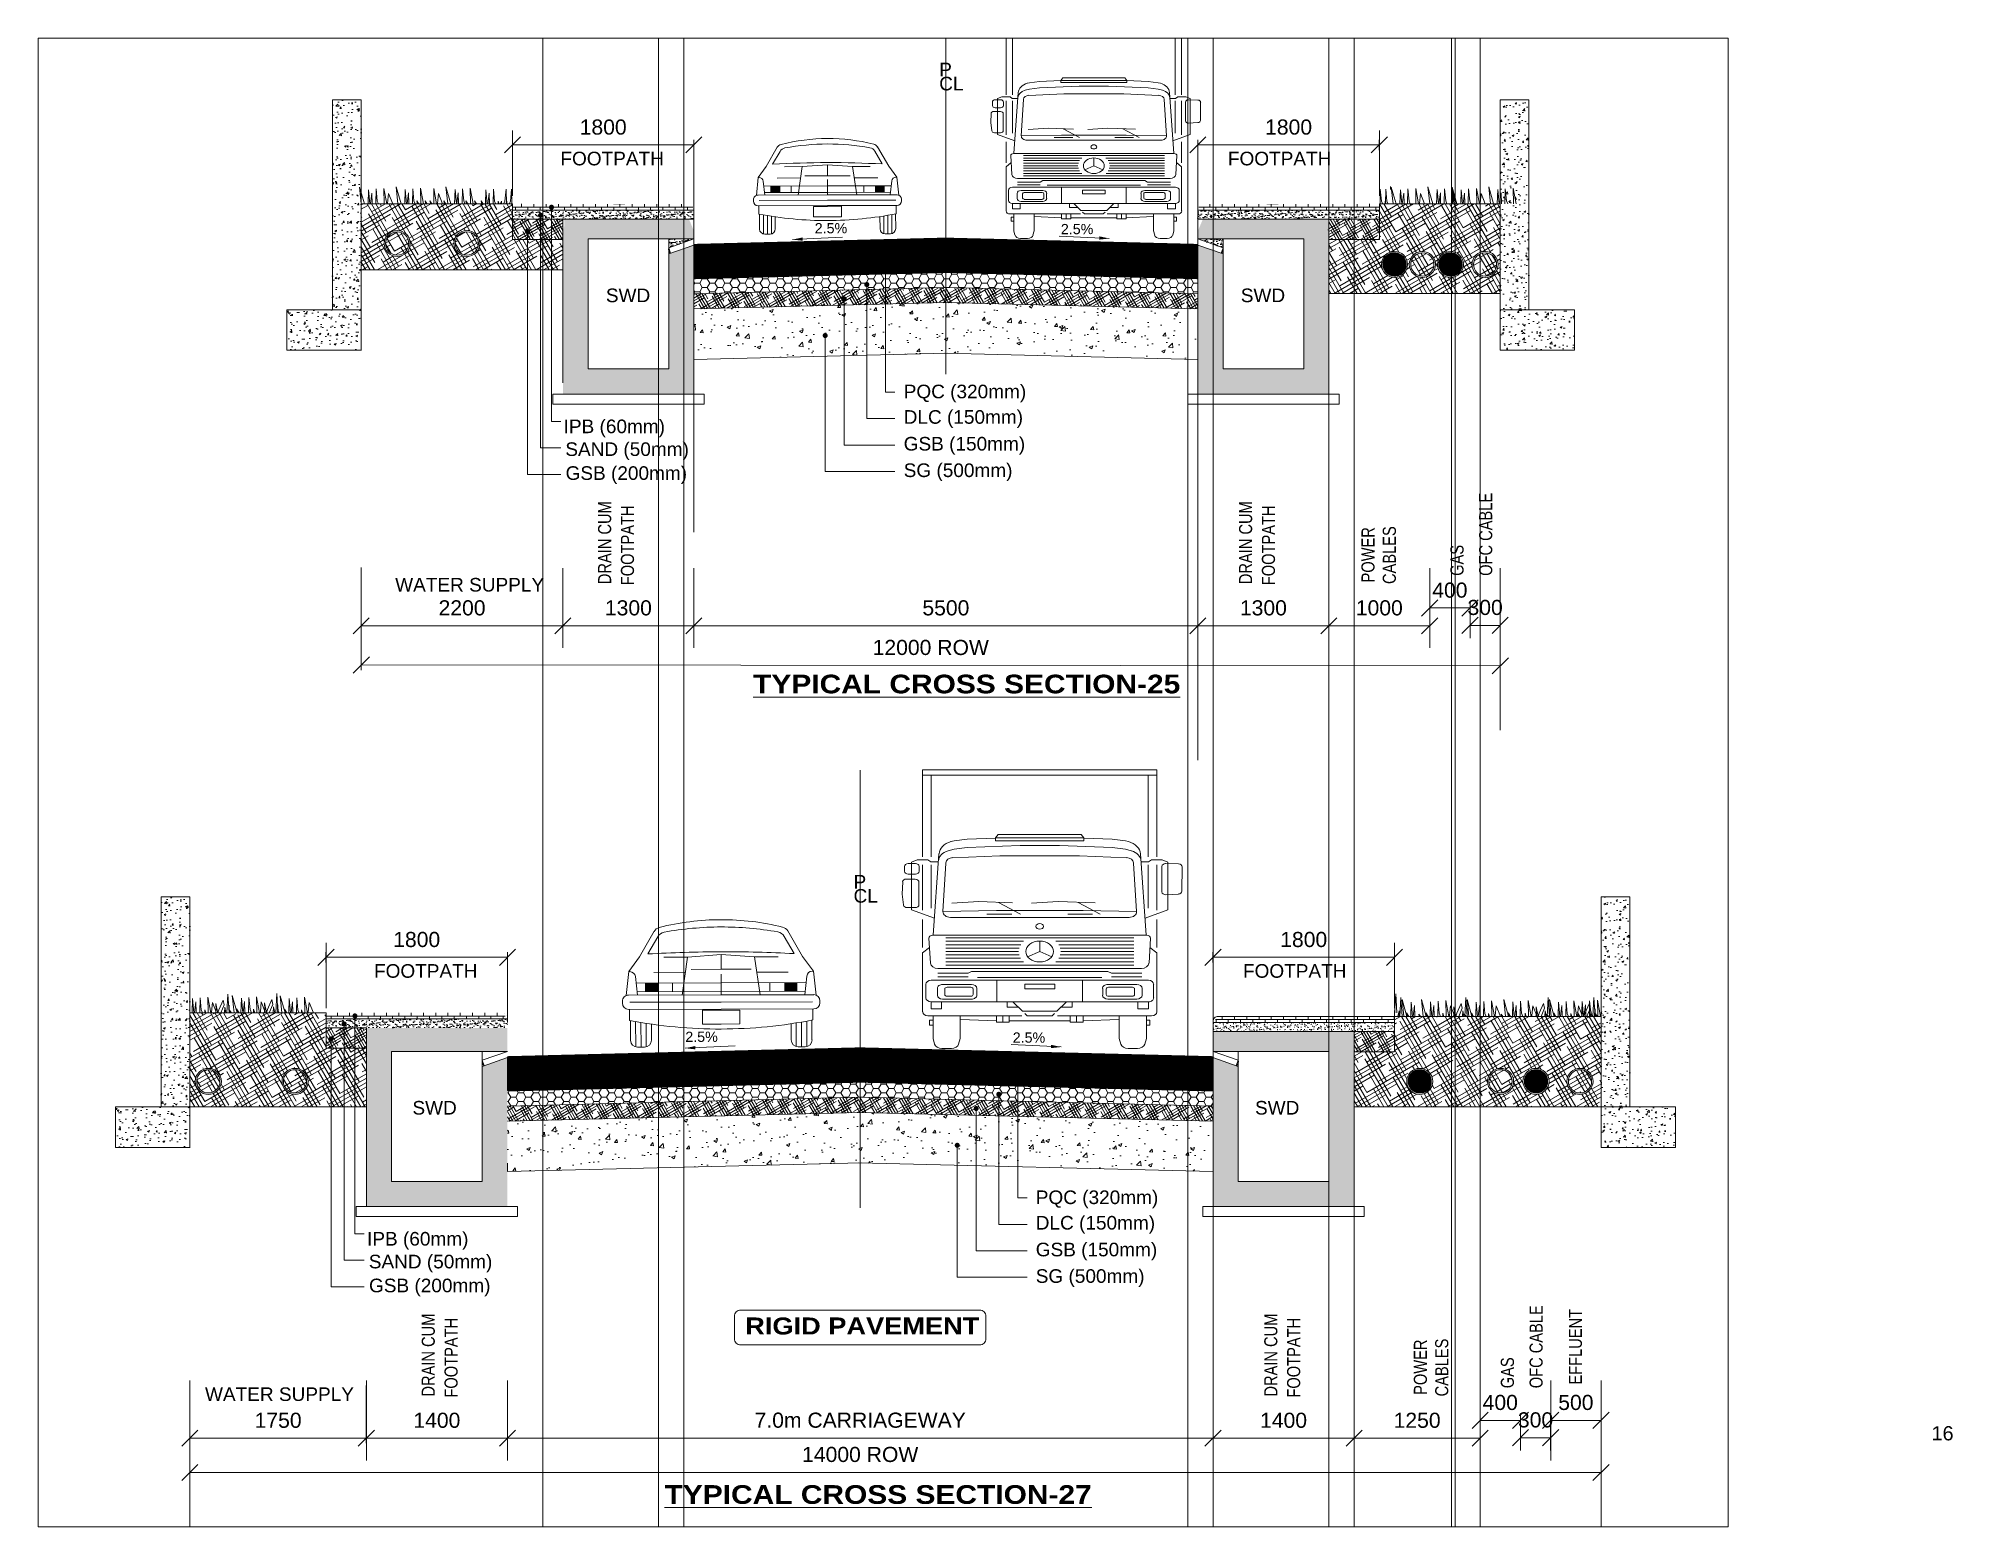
# Paper-space layout '16' of a CAD drawing. Header units: inches. Extents: x -194 to 148, y -127 to 139.
# The model-space entities are those that its viewports show. They can reach past a viewport. Long polylines and large blocks are cut down to what shows.
import ezdxf

# ---------------------------------------------------------------- set-up
doc = ezdxf.new("R2010")
doc.units = ezdxf.units.IN
doc.header["$MEASUREMENT"] = 0
doc.linetypes.add('CENTERX2', pattern=[4, 2.5, -0.5, 0.5, -0.5])
doc.layers.get('0').update_dxf_attribs({"color": 4, "linetype": 'ELEC_LINE', "lineweight": 13})
doc.layers.get('Defpoints').update_dxf_attribs({"lineweight": 13})
for name, color, linetype, lineweight in [('DIM', 7, 'Continuous', 13), ('DIMEN', 7, 'Continuous', 13), ('HATCH', 252, 'Continuous', 13)]:
    doc.layers.add(name, color=color, linetype=linetype, lineweight=lineweight)
doc.styles.add('AB', font='ariblk.ttf')
doc.styles.add('ARIAL', font='arial.ttf')
doc.styles.get("Standard").update_dxf_attribs({"font": 'romans.shx'})
doc.linetypes.add('ELEC_LINE', pattern='A,12.7,-5.08,["EL",Standard,S=2.54,R=0,X=-2.54,Y=-1.27],-5.08', length=22.86)
doc.dimstyles.get("Standard").update_dxf_attribs({"dimtxt": 180, "dimasz": 160, "dimexe": 50, "dimexo": 50, "dimgap": 100, "dimtad": 1, "dimdec": 0, "dimzin": 0, "dimdsep": 46, "dimtxsty": 'ARIAL', "dimcen": 0.09, "dimclrd": 256, "dimclre": 256, "dimclrt": 256, "dimadec": 0, "dimazin": 0, "dimtm": 1e-09, "dimtfac": 1, "dimtdec": 0, "dimtofl": 0, "dimtmove": 0, "dimatfit": 3, "dimfxl": 0, "dimtolj": 1, "dimtzin": 0, "dimlwd": 9, "dimlwe": -1, "dimarcsym": 0})
pattern_1 = [(50, (0, -355644.32), (358.63009, -31.376067), [37.5, -412.5]), (355, (0, -355644.32), (-69.37567, 376.09607), [30, -330]), (100.451444, (29.9, -355646.93), (289.254423, 344.719995), [31.870096, -350.571056]), (46.1842, (0, -355544.3), (533.62067, -82.75964), [56.25, -618.75]), (96.635635, (44.47, -355551.2), (467.33097, 487.0593), [47.80517, -525.85688]), (351.184164, (0, -355544.3), (467.33097, 487.0593), [45, -495]), (21, (50, -355569.32), (298.453526, -201.309445), [37.5, -412.5]), (326, (50, -355569.32), (121.657666, 362.57502), [30, -330]), (71.451445, (74.87, -355586.1), (420.11119, 161.265576), [31.870095, -350.571056]), (37.5, (0, -355644.32), (6.079928, 166.446927), [0, -326, 0, -335, 0, -331.25]), (7.5, (0, -355644.32), (131.534769, 197.205856), [0, -191, 0, -318.5, 0, -126.25]), (327.5, (-111.5, -355644.32), (266.911218, -11.277436), [0, -125, 0, -390, 0, -517.5]), (317.5, (-161.5, -355644.32), (291.593085, 50.05249), [0, -162.5, 0, -259, 0, -367.5])]
pattern_2 = [(30, (0, -355644.32), (74.10254038, 71.6506351), [400, -200]), (120, (0, -355644.32), (28.3493649, -99.10254038), [400, -200])]
pattern_3 = [(0, (0, -355644.32), (75, 43.3012702), [50, -100]), (120, (0, -355644.32), (-75, 43.3012702), [50, -100]), (60, (0, -355644.32), (2e-14, 86.6025404), [-100, 50])]
pattern_4 = [(45, (0, -355644.3199), (-0.8838834765, 0.8838834765), [])]
pattern_5 = [(50, (0, 18571.33), (71.7260183, -6.2752135), [7.5, -82.5]), (355, (0, 18571.33), (-13.8751334, 75.2192134), [6, -66]), (100.4514445, (5.98, 18570.805), (57.8508847, 68.943999), [6.3740192, -70.1142112]), (46.1842, (0, 18591.33), (106.724133, -16.551928), [11.25, -123.75]), (96.6356355, (8.89, 18589.95), (93.4661946, 97.41186), [9.561034, -105.171376]), (351.184164, (0, 18591.33), (93.4661945, 97.41186), [9, -99]), (21, (10, 18586.33), (59.6907052, -40.261889), [7.5, -82.5]), (326, (10, 18586.33), (24.3315332, 72.5150045), [6, -66]), (71.4514447, (14.974, 18582.97), (84.0222377, 32.2531153), [6.374019, -70.1142112]), (37.5, (0, 18571.328), (1.21598553, 33.2893854), [0, -65.2, 0, -67, 0, -66.25]), (7.5, (0, 18571.33), (26.30695374, 39.4411712), [0, -38.2, 0, -63.7, 0, -25.25]), (327.5, (-22.3, 18571.328), (53.3822436, -2.25548717), [0, -25, 0, -78, 0, -103.5]), (317.5, (-32.3, 18571.33), (58.3186169, 10.0104982), [0, -32.5, 0, -51.8, 0, -73.5])]
pattern_6 = [(30, (1950, -347325.034), (74.10254038, 71.6506351), [400, -200]), (120, (1950, -347325.034), (28.3493649, -99.10254038), [400, -200])]
pattern_7 = [(37.5, (1950, -347325.034), (-1.6000313, 48.9413237), [0, -38.608, 0, -43.18, 0, -41.275]), (7.5, (1950, -347325.034), (44.9523283, 71.68251), [0, -20.828, 0, -34.798, 0, -13.335]), (327.5, (1918.76, -347325.034), (79.099237, 0.1437185), [0, -12.7, 0, -45.72, 0, -59.69]), (317.5, (1918.76, -347325.034), (76.3556452, 22.2929323), [0, -6.35, 0, -29.972, 0, -34.29])]
pattern_8 = [(0, (1950, -347325.034), (0, 40.64508), []), (90, (1950, -347325.034), (-60.96, 40.64508), [40.64508, -40.64508])]
pattern_9 = [(50, (-150, -334086.64), (71.7260183, -6.2752135), [7.5, -82.5]), (355, (-150, -334086.64), (-13.8751334, 75.2192134), [6, -66]), (100.4514445, (-144.02, -334087.16), (57.8508847, 68.943999), [6.3740192, -70.1142112]), (46.1842, (-150, -334066.64), (106.724133, -16.551928), [11.25, -123.75]), (96.6356355, (-141.11, -334068.02), (93.4661946, 97.41186), [9.561034, -105.171376]), (351.184164, (-150, -334066.64), (93.4661945, 97.41186), [9, -99]), (21, (-140, -334071.64), (59.6907052, -40.261889), [7.5, -82.5]), (326, (-140, -334071.64), (24.3315332, 72.5150045), [6, -66]), (71.4514447, (-135.026, -334074.99), (84.0222377, 32.2531153), [6.374019, -70.1142112]), (37.5, (-150, -334086.638), (1.21598553, 33.2893854), [0, -65.2, 0, -67, 0, -66.25]), (7.5, (-150, -334086.638), (26.30695374, 39.4411712), [0, -38.2, 0, -63.7, 0, -25.25]), (327.5, (-172.3, -334086.638), (53.3822436, -2.25548717), [0, -25, 0, -78, 0, -103.5]), (317.5, (-182.3, -334086.64), (58.3186169, 10.0104982), [0, -32.5, 0, -51.8, 0, -73.5])]
pattern_10 = [(50, (0, -271416.91), (71.7260183, -6.2752135), [7.5, -82.5]), (355, (0, -271416.91), (-13.8751334, 75.2192134), [6, -66]), (100.4514445, (5.98, -271417.434), (57.8508847, 68.943999), [6.3740192, -70.1142112]), (46.1842, (0, -271396.91), (106.724133, -16.551928), [11.25, -123.75]), (96.6356355, (8.89, -271398.29), (93.4661946, 97.41186), [9.561034, -105.171376]), (351.184164, (0, -271396.91), (93.4661945, 97.41186), [9, -99]), (21, (10, -271401.91), (59.6907052, -40.261889), [7.5, -82.5]), (326, (10, -271401.91), (24.3315332, 72.5150045), [6, -66]), (71.4514447, (14.974, -271405.266), (84.0222377, 32.2531153), [6.374019, -70.1142112]), (37.5, (0, -271416.91), (1.21598553, 33.2893854), [0, -65.2, 0, -67, 0, -66.25]), (7.5, (0, -271416.91), (26.30695374, 39.4411712), [0, -38.2, 0, -63.7, 0, -25.25]), (327.5, (-22.3, -271416.91), (53.3822436, -2.25548717), [0, -25, 0, -78, 0, -103.5]), (317.5, (-32.3, -271416.91), (58.3186169, 10.0104982), [0, -32.5, 0, -51.8, 0, -73.5])]
pattern_11 = [(50, (850, -347609), (358.63009, -31.376067), [37.5, -412.5]), (355, (850, -347609), (-69.37567, 376.09607), [30, -330]), (100.451444, (879.9, -347611.63), (289.254423, 344.719995), [31.870096, -350.571056]), (46.1842, (850, -347509), (533.62067, -82.75964), [56.25, -618.75]), (96.635635, (894.47, -347515.9), (467.33097, 487.0593), [47.80517, -525.85688]), (351.184164, (850, -347509), (467.33097, 487.0593), [45, -495]), (21, (900, -347534), (298.453526, -201.309445), [37.5, -412.5]), (326, (900, -347534), (121.657666, 362.57502), [30, -330]), (71.451445, (924.87, -347550.8), (420.11119, 161.265576), [31.870095, -350.571056]), (37.5, (850, -347609.01), (6.079928, 166.446927), [0, -326, 0, -335, 0, -331.25]), (7.5, (850, -347609.01), (131.534769, 197.205856), [0, -191, 0, -318.5, 0, -126.25]), (327.5, (738.5, -347609.01), (266.911218, -11.277436), [0, -125, 0, -390, 0, -517.5]), (317.5, (688.5, -347609.01), (291.593085, 50.05249), [0, -162.5, 0, -259, 0, -367.5])]
pattern_12 = [(30, (850, -347609.012), (74.10254038, 71.6506351), [400, -200]), (120, (850, -347609.012), (28.3493649, -99.10254038), [400, -200])]
pattern_13 = [(0, (850, -347609.012), (75, 43.3012702), [50, -100]), (120, (850, -347609.012), (-75, 43.3012702), [50, -100]), (60, (850, -347609.012), (2e-14, 86.6025404), [-100, 50])]
pattern_14 = [(45, (850, -347609.0122), (-0.8838834765, 0.8838834765), [])]

psp = doc.layouts.new('16')

# ---------------------------------------------------------------- texts
at = {"layer": 'DIMEN', "color": 1, "linetype": 'Continuous', "style": 'ARIAL'}
psp.add_text('16', height=2.531, dxfattribs=at).set_placement((143.77, -111.33))

msp = doc.modelspace()

# ---------------------------------------------------------------- texts
at = {"layer": 'DIMEN', "linetype": 'Continuous', "style": 'ARIAL'}
for s, height, p in [('P', 135, (1873175.8, 166263.5)), ('CL', 135, (1873175.8, 166123.8)), ('FOOTPATH', 135, (1869417.8, 165379.9)), ('FOOTPATH', 135, (1876039.8, 165379.9)), ('2.5%%%', 101.25, (1871940.8, 164705.7)), ('2.5%%%', 101.25, (1874382.8, 164697)), ('SWD', 135, (1869868.8, 164022.3)), ('SWD', 135, (1876167.8, 164022.3)), ('PQC (320mm)', 135, (1872823.5, 163068.4)), ('IPB (60mm)', 135, (1869449.5, 162722.3)), ('DLC (150mm)', 135, (1872823.5, 162815.7)), ('SAND (50mm)', 135, (1869466.5, 162496.2)), ('GSB (150mm)', 135, (1872823.5, 162550)), ('GSB (200mm)', 135, (1869469, 162258.8)), ('SG (500mm)', 135, (1872823.5, 162286.9)), ('WATER SUPPLY', 135, (1867778.6, 161150.7)), ('P', 135, (1872325.8, 158203.1)), ('CL', 135, (1872325.8, 158063.5)), ('FOOTPATH', 135, (1867568.3, 157318.2)), ('FOOTPATH', 135, (1876189.3, 157318.2)), ('2.5%%%', 101.25, (1870656.7, 156681.7)), ('2.5%%%', 101.25, (1873905.2, 156674.1)), ('SWD', 135, (1867949.6, 155960.7)), ('SWD', 135, (1876309, 155960.7)), ('PQC (320mm)', 135, (1874133.6, 155072.3)), ('IPB (60mm)', 135, (1867499.5, 154660.7)), ('DLC (150mm)', 135, (1874133.6, 154819.6)), ('GSB (150mm)', 135, (1874133.6, 154553.9)), ('SAND (50mm)', 135, (1867516.5, 154434.5)), ('SG (500mm)', 135, (1874133.6, 154290.8)), ('GSB (200mm)', 135, (1867519, 154197.2)), ('WATER SUPPLY', 135, (1865891.8, 153118.5))]:
    msp.add_text(s, height=height, dxfattribs=at).set_placement(p)
at = {"layer": 'DIMEN', "linetype": 'Continuous', "style": 'ARIAL', "width": 0.8}
for s, p in [('DRAIN CUM', (1869921.4, 161223.8)), ('DRAIN CUM', (1876280.5, 161223.8)), ('OFC CABLE', (1878662.5, 161306.7)), ('FOOTPATH', (1870147.9, 161213.7)), ('FOOTPATH', (1876507, 161213.7)), ('POWER', (1877494.5, 161241)), ('CABLES', (1877706.4, 161225.6)), ('GAS', (1878377.8, 161306.5)), ('OFC CABLE', (1879162.5, 153245)), ('DRAIN CUM', (1868171.4, 153162.1)), ('FOOTPATH', (1868397.9, 153152.1)), ('DRAIN CUM', (1876530.5, 153162.1)), ('FOOTPATH', (1876757, 153152.1)), ('EFFLUENT', (1879552.4, 153281.1)), ('POWER', (1878014.4, 153179.3)), ('CABLES', (1878226.4, 153164)), ('GAS', (1878877.8, 153244.8))]:
    msp.add_text(s, height=130, rotation=90, dxfattribs=at).set_placement(p)
at = {"layer": 'DIMEN', "style": 'AB'}
for s, height, p in [('%%UTYPICAL CROSS SECTION-25', 185.625, (1871329.4, 160140.3)), ('RIGID PAVEMENT', 168.75, (1871250.8, 153778.2)), ('%%UTYPICAL CROSS SECTION-27', 185.625, (1870450.7, 152097.5))]:
    msp.add_text(s, height=height, dxfattribs=at).set_placement(p)

# ---------------------------------------------------------------- blocks, each defined once
blk = doc.blocks.new('_Oblique')
at = {"color": 0, "linetype": 'ByBlock', "lineweight": -2}
blk.add_line((-0.5, -0.5), (0.5, 0.5), dxfattribs=at)
blk = doc.blocks.new('*D245')
at = {"layer": 'Defpoints', "color": 0, "ltscale": 0.02}
for p in [(1875742, 160811), (1875742, 160811), (1877042, 160811)]:
    blk.add_point(p, dxfattribs=at)
at = {"layer": 'DIMEN', "lineweight": 9, "ltscale": 0.02}
blk.add_line((1877042, 160811), (1875742, 160811), dxfattribs=at)
at = {"layer": 'DIMEN', "lineweight": 9, "ltscale": 0.02, "xscale": 160, "yscale": 160, "zscale": 160, "rotation": 180}
blk.add_blockref('_Oblique', (1875742, 160811), dxfattribs=at)
at = {"layer": 'DIMEN', "lineweight": 9, "ltscale": 0.02, "xscale": 160, "yscale": 160, "zscale": 160}
blk.add_blockref('_Oblique', (1877042, 160811), dxfattribs=at)
at = {"layer": 'DIMEN', "ltscale": 0.02, "insert": (1876392, 160988), "char_height": 150, "attachment_point": 5, "style": 'ARIAL'}
blk.add_mtext('\\A1;1300', dxfattribs=at)
blk = doc.blocks.new('*D246')
at = {"layer": 'Defpoints', "color": 0, "ltscale": 0.02}
for p in [(1870742, 160811), (1870742, 160811), (1875742, 160811)]:
    blk.add_point(p, dxfattribs=at)
at = {"layer": 'DIMEN', "lineweight": 9, "ltscale": 0.02}
blk.add_line((1875742, 160811), (1870742, 160811), dxfattribs=at)
at = {"layer": 'DIMEN', "lineweight": 9, "ltscale": 0.02, "xscale": 160, "yscale": 160, "zscale": 160, "rotation": 180}
blk.add_blockref('_Oblique', (1870742, 160811), dxfattribs=at)
at = {"layer": 'DIMEN', "lineweight": 9, "ltscale": 0.02, "xscale": 160, "yscale": 160, "zscale": 160}
blk.add_blockref('_Oblique', (1875742, 160811), dxfattribs=at)
at = {"layer": 'DIMEN', "ltscale": 0.02, "insert": (1873242, 160988), "char_height": 150, "attachment_point": 5, "style": 'ARIAL'}
blk.add_mtext('\\A1;5500', dxfattribs=at)
blk = doc.blocks.new('ca')
at = {"color": 8}
for p, q in [((-28.87, 25.62), (-23.64, 34.63)), ((28.87, 25.62), (23.64, 34.63)), ((-25.85, 26.63), (-22.36, 32.7)), ((25.85, 26.63), (22.36, 32.7)), ((-33.58, 11.92), (-32.64, 20.39)), ((-32.64, 20.39), (-28.87, 25.62)), ((-32.64, 20.39), (-32.28, 20.39)), ((-11.87, 25.46), (-20.19, 25.46)), ((-11.87, 25.46), (-13.81, 12.06)), ((0, 26.33), (-11.87, 25.46)), ((0, 21.14), (-10.62, 21.14)), ((0, 26.33), (11.87, 25.46)), ((0, 21.14), (0, 26.33)), ((0, 21.14), (10.62, 21.14)), ((11.87, 25.46), (13.81, 12.06)), ((11.87, 25.46), (20.19, 25.46)), ((32.64, 20.39), (28.87, 25.62)), ((32.64, 20.39), (32.28, 20.39)), ((33.58, 11.92), (32.64, 20.39)), ((-30.3, 18.62), (-29.57, 12.06)), ((-30.05, 16.33), (0, 16.33)), ((-26.76, 13.26), (-26.76, 16.33)), ((-12.64, 20.11), (-23.75, 20.11)), ((-22.56, 13.26), (-22.56, 16.33)), ((-17.19, 13.26), (-17.19, 16.33)), ((0, 19.41), (0, 12.06)), ((30.05, 16.33), (0, 16.33)), ((12.64, 20.11), (23.75, 20.11)), ((17.19, 13.26), (17.19, 16.33)), ((22.56, 13.26), (22.56, 16.33)), ((26.76, 13.26), (26.76, 16.33)), ((30.3, 18.62), (29.57, 12.06)), ((-34.95, 9.21), (-34.95, 9.91)), ((-32.79, 12.06), (0, 12.06)), ((-32.79, 7.05), (0, 7.05)), ((-32.41, 7.05), (-32.41, 3.13)), ((-32.26, 9.56), (0, 9.56)), ((-29.71, 13.26), (0, 13.26)), ((29.71, 13.26), (0, 13.26)), ((32.79, 12.06), (0, 12.06)), ((32.26, 9.56), (0, 9.56)), ((32.79, 7.05), (0, 7.05)), ((32.41, 7.05), (32.41, 3.13)), ((34.95, 9.21), (34.95, 9.91)), ((-32.09, -3.91), (-32.09, 3.06)), ((-30.28, -6.26), (-30.28, 2.73)), ((-28.4, -6.35), (-28.4, 2.4)), ((-26.52, -6.26), (-26.52, 2.09)), ((-24.71, 1.81), (-24.71, -3.91)), ((-6.6, 1.76), (-6.6, 6.69)), ((-6.6, 6.69), (0, 6.69)), ((0, 1.76), (-6.6, 1.76)), ((6.6, 6.69), (0, 6.69)), ((0, 1.76), (6.6, 1.76)), ((6.6, 1.76), (6.6, 6.69)), ((24.71, 1.81), (24.71, -3.91)), ((26.52, -6.26), (26.52, 2.09)), ((28.4, -6.35), (28.4, 2.4)), ((30.28, -6.26), (30.28, 2.73)), ((32.09, -3.91), (32.09, 3.06)), ((-27.15, -6.35), (-29.66, -6.35)), ((27.15, -6.35), (29.66, -6.35))]:
    blk.add_line(p, q, dxfattribs=at)
for centre, radius, start, end in [((-21.11, 33.15), 2.93, 104.05574, 149.85797), ((-19.5, 31.06), 3.3, 100.19649, 150.18882), ((0, -51.16), 89.85, 90, 104.05574), ((0, -77.34), 113.45, 90, 100.19649), ((0, -51.16), 89.85, 75.94427, 90), ((0, -77.34), 113.45, 79.80351, 90), ((19.5, 31.06), 3.3, 29.81118, 79.80351), ((21.11, 33.15), 2.93, 30.14203, 75.94427), ((0, -444.78), 472.11, 90, 93.13816), ((0, -444.78), 472.11, 86.86184, 90), ((-32.28, 18.4), 1.99, 6.36271, 90), ((32.28, 18.4), 1.99, 90, 173.63729), ((-32.79, 9.91), 2.16, 90, 180.00001), ((-32.79, 9.21), 2.16, 180.00001, 270), ((32.79, 9.91), 2.16, 0, 90), ((32.79, 9.21), 2.16, 270, 0), ((0, 169.59), 169.59, 258.98332, 270), ((0, 169.59), 169.59, 270, 281.01669), ((-29.66, -3.91), 2.44, 180.00001, 270), ((-27.15, -3.91), 2.44, 270, 0), ((27.15, -3.91), 2.44, 180.00001, 270), ((29.66, -3.91), 2.44, 270, 0)]:
    blk.add_arc(centre, radius, start, end, dxfattribs=at)
for points in [[(-22.56, 13.26), (-22.56, 16.33), (-26.76, 13.26), (-26.76, 16.33)], [(22.56, 13.26), (22.56, 16.33), (26.76, 13.26), (26.76, 16.33)]]:
    blk.add_solid(points, dxfattribs=at)
blk = doc.blocks.new('A$C9c4fc737')
at = {"color": 8, "linetype": 'Continuous'}
for p, q in [((10.8, 147.3), (134.6, 147.3)), ((10.8, 147.3), (10.8, 101.3)), ((10.8, 144.5), (134.6, 144.5)), ((15.3, 144.5), (15.3, 101.3)), ((130.1, 144.5), (130.1, 101.3)), ((134.6, 147.3), (134.6, 101.3)), ((49.4, 111.5), (50.8, 113.2)), ((96, 111.5), (49.4, 111.5)), ((49.4, 109.9), (49.4, 111.5)), ((50.8, 113.2), (94.6, 113.2)), ((94.6, 113.2), (96, 111.5)), ((96, 109.9), (96, 111.5)), ((16.4, 59.9), (19.4, 102.9)), ((24.3, 104.5), (27.4, 105.4)), ((25.8, 109.4), (27.4, 109.8)), ((26.8, 100.9), (51.6, 101.9)), ((34.4, 110.7), (27.4, 109.8)), ((34.4, 106.3), (27.4, 105.4)), ((34.4, 110.7), (49.4, 111.3)), ((34.4, 106.3), (62.3, 107.4)), ((49.4, 109.9), (96, 109.9)), ((51.6, 101.9), (93.8, 101.9)), ((62.3, 107.4), (83.1, 107.4)), ((111, 106.3), (83.1, 107.4)), ((118.6, 100.9), (93.8, 101.9)), ((111, 110.7), (96, 111.3)), ((111, 110.7), (118.1, 109.8)), ((111, 106.3), (118.1, 105.4)), ((119.6, 109.4), (118.1, 109.8)), ((121.1, 104.5), (118.1, 105.4)), ((129, 59.9), (126, 102.9)), ((1.3, 93.7), (1.3, 96.3)), ((7, 97.8), (3.2, 97.8)), ((3.2, 92.2), (7, 92.2)), ((7.9, 99.8), (4.9, 98.6)), ((4.9, 98.6), (4.9, 73.4)), ((13.6, 99.8), (7.9, 99.8)), ((8.9, 93.7), (8.9, 96.3)), ((10.8, 97.1), (10.8, 73.1)), ((15.2, 98.7), (13.6, 99.8)), ((19.1, 98.7), (15.2, 98.7)), ((15.3, 97.1), (15.3, 74.2)), ((21.5, 72.4), (23.1, 98.1)), ((123.9, 72.4), (122.3, 98.1)), ((126.3, 98.7), (130.2, 98.7)), ((130.1, 97.1), (130.1, 74.2)), ((130.2, 98.7), (131.8, 99.8)), ((131.8, 99.8), (137.5, 99.8)), ((134.6, 97.1), (134.6, 73.1)), ((137.3, 96.3), (137.3, 82.8)), ((137.5, 99.8), (140.5, 98.6)), ((139.3, 97.8), (146.1, 97.6)), ((140.5, 98.6), (140.5, 73.4)), ((147.9, 83.2), (148, 96.1)), ((0.3, 88.1), (0, 81.7)), ((0.7, 75.9), (0, 81.7)), ((6.9, 89.5), (2.3, 89.5)), ((8.8, 88), (8.8, 76)), ((139.4, 81.3), (146.1, 81.7)), ((6.9, 74.6), (2.7, 74.6)), ((4.9, 73.4), (17.1, 68.9)), ((21.5, 72.4), (49.8, 72.9)), ((40.5, 77.7), (26.3, 76.9)), ((58.4, 77.1), (40.5, 77.7)), ((44.7, 71.1), (57.9, 71.1)), ((49.8, 72.9), (95.6, 72.9)), ((62.5, 71.1), (51, 77.3)), ((82.5, 77.7), (68.4, 76.9)), ((102, 77), (82.5, 77.7)), ((100.7, 71.1), (87.5, 71.1)), ((104.6, 71.1), (93.1, 77.3)), ((123.9, 72.4), (95.6, 72.9)), ((140.5, 73.4), (128.4, 68.9)), ((10.8, 53.4), (10.8, 68.2)), ((84.6, 69.3), (25.5, 69.3)), ((60.8, 69.3), (120, 69.3)), ((134.6, 53.4), (134.6, 68.2)), ((14.4, 53.5), (10.8, 50.6)), ((14.1, 58.4), (14.9, 45.1)), ((16.1, 59.9), (129.3, 59.9)), ((23, 58.5), (122.4, 58.5)), ((23, 56.7), (64.2, 56.7)), ((23, 54.9), (62.7, 54.9)), ((23, 53.1), (61.8, 53.1)), ((23, 51.3), (61.5, 51.3)), ((72.7, 51.3), (66.3, 48.5)), ((72.7, 51.3), (72.7, 56.8)), ((72.7, 51.3), (79.1, 48.5)), ((122.4, 56.7), (81.2, 56.7)), ((122.4, 54.9), (82.8, 54.9)), ((122.4, 53.1), (83.6, 53.1)), ((122.4, 51.3), (83.9, 51.3)), ((131.3, 58.4), (130.5, 45.1)), ((131, 53.5), (134.6, 50.6)), ((10.8, 19.4), (10.8, 50.6)), ((126.5, 42.3), (18.9, 42.3)), ((23, 49.5), (61.8, 49.5)), ((23, 47.7), (62.6, 47.7)), ((23, 45.9), (64.2, 45.9)), ((23, 44.1), (122.4, 44.1)), ((36.7, 40.8), (34.8, 39.8)), ((36.7, 40.8), (108.7, 40.8)), ((122.4, 45.9), (81.3, 45.9)), ((122.4, 47.7), (82.8, 47.7)), ((122.4, 49.5), (83.6, 49.5)), ((108.7, 40.8), (110.6, 39.8)), ((134.6, 19.4), (134.6, 50.6)), ((12.5, 26.8), (12.5, 34)), ((130.2, 36.1), (15.3, 36.1)), ((18.6, 28.2), (18.6, 31.8)), ((34.8, 39.8), (18.8, 39.8)), ((34.8, 37.9), (18.8, 37.9)), ((21.4, 33.9), (36.7, 33.9)), ((22.5, 31.5), (22.5, 28.5)), ((23.7, 32.4), (36.3, 32.4)), ((37.5, 31.5), (37.5, 28.5)), ((39.4, 31.8), (39.4, 28.2)), ((39.8, 37.5), (105.6, 37.5)), ((50, 36.1), (50, 24.7)), ((64.8, 34.1), (64.8, 31.5)), ((64.8, 34.1), (80.7, 34.1)), ((64.8, 31.5), (80.7, 31.5)), ((80.7, 34.1), (80.7, 31.5)), ((95.4, 36.1), (95.4, 24.7)), ((106, 31.8), (106, 28.2)), ((107.9, 31.5), (107.9, 28.5)), ((124.1, 33.9), (108.7, 33.9)), ((121.7, 32.4), (109.1, 32.4)), ((110.6, 39.8), (126.7, 39.8)), ((110.6, 37.9), (126.7, 37.9)), ((122.9, 31.5), (122.9, 28.5)), ((126.8, 28.2), (126.8, 31.8)), ((132.9, 26.8), (132.9, 34)), ((130.2, 24.7), (15.3, 24.7)), ((15.3, 24.7), (15.3, 20.9)), ((15.3, 20.9), (20.8, 20.9)), ((20.8, 20.9), (20.8, 24.7)), ((36.7, 26.1), (21.4, 26.1)), ((36.3, 27.6), (23.7, 27.6)), ((55.5, 24.7), (55.5, 21.9)), ((55.5, 21.9), (61.4, 21.9)), ((58.5, 24.7), (63.6, 19.8)), ((86.9, 24.7), (81.8, 19.8)), ((89.9, 21.9), (84, 21.9)), ((89.9, 24.7), (89.9, 21.9)), ((108.7, 26.1), (124.1, 26.1)), ((109.1, 27.6), (121.7, 27.6)), ((124.6, 20.9), (124.6, 24.7)), ((130.2, 20.9), (124.6, 20.9)), ((130.2, 24.7), (130.2, 20.9)), ((63.2, 17.3), (13.6, 17.3)), ((14.5, 12.3), (14.5, 15)), ((14.5, 15), (16.3, 15)), ((16.3, 12.3), (14.5, 12.3)), ((16.3, 17.3), (16.3, 5.3)), ((30.7, 17.3), (30.7, 5.3)), ((49.8, 14.6), (30.9, 15.4)), ((49.8, 17.3), (49.8, 13.9)), ((49.8, 13.9), (56.6, 13.9)), ((53.2, 13.9), (53.2, 17.3)), ((56.6, 13.9), (56.6, 17.3)), ((56.6, 14.6), (88.8, 14.6)), ((63.6, 19.8), (81.8, 19.8)), ((66.1, 17.3), (64.8, 18.6)), ((79.3, 17.3), (66.1, 17.3)), ((79.3, 17.3), (80.6, 18.6)), ((82.2, 17.3), (131.9, 17.3)), ((88.8, 13.9), (88.8, 17.3)), ((95.6, 13.9), (88.8, 13.9)), ((92.2, 13.9), (92.2, 17.3)), ((95.6, 17.3), (95.6, 13.9)), ((95.6, 14.6), (114.5, 15.4)), ((114.7, 17.3), (114.7, 5.3)), ((129.1, 17.3), (129.1, 5.3)), ((130.9, 15), (129.1, 15)), ((129.1, 12.3), (130.9, 12.3)), ((130.9, 12.3), (130.9, 15)), ((17.1, 2.3), (16.3, 5.3)), ((26, 0), (21, 0)), ((29.8, 2.3), (30.7, 5.3)), ((115.6, 2.3), (114.7, 5.3)), ((119.4, 0), (124.4, 0)), ((128.3, 2.3), (129.1, 5.3))]:
    blk.add_line(p, q, dxfattribs=at)
for centre, major_axis, start_param, end_param in [((27, 99), (7.87, 0), 1.929567, 3.089386), ((29.3, 102.5), (9.84, 0), 1.929567, 3.089386), ((116.2, 102.5), (-9.84, 0), 3.193799, 4.353618), ((118.4, 99), (7.87, 0), 0.052207, 1.212026), ((3.2, 96.3), (1.97, 0), 1.570796, 3.141593), ((3.2, 93.7), (-1.97, 0), 0, 1.570796), ((7, 96.3), (1.97, 0), 0, 1.570796), ((7, 93.7), (-1.97, 0), 1.570796, 3.141593), ((27, 98), (-3.94, 0), -1.51867, -0.04621), ((118.4, 98), (3.94, 0), 0.04621, 1.51867), ((139.3, 96.3), (1.97, 0), 1.538549, 3.141593), ((146.1, 96.1), (1.97, 0), -0.010752, 1.538549), ((2.2, 88.1), (-1.97, 0), 4.697006, 6.25023), ((6.9, 88), (1.97, 0), 0, 1.555413), ((139.3, 82.8), (-1.97, 0), 0, 1.650626), ((145.9, 83.2), (-1.97, 0), 1.650626, 3.13084), ((2.7, 76), (-1.97, 0), 0.096474, 1.570796), ((6.9, 76), (-1.97, 0), 1.570796, 3.141593), ((25.5, 72.3), (-3.94, 0), -0.04621, 1.570796), ((120, 72.3), (3.94, 0), 4.712389, 6.329395), ((72.7, 64.6), (-2, 0), 3.141593, 9.424778), ((16.1, 58.4), (-1.97, 0), -1.570796, 0.046121), ((129.3, 58.4), (1.97, 0), -0.046121, 1.570796), ((18.9, 45.3), (3.94, 0), 3.187714, 4.712389), ((126.5, 45.3), (-3.94, 0), 1.570796, 3.095472), ((15.3, 34), (-2.76, 0), -1.570796, 0), ((21.4, 31.8), (2.76, 0), 1.570796, 3.141593), ((23.7, 31.5), (-1.18, 0), -1.570796, 0), ((36.3, 31.5), (1.18, 0), 0, 1.570796), ((36.7, 31.8), (2.76, 0), 0, 1.570796), ((108.7, 31.8), (2.76, 0), 1.570796, 3.141593), ((109.1, 31.5), (1.18, 0), 1.570796, 3.141593), ((121.7, 31.5), (-1.18, 0), 3.141593, 4.712389), ((124.1, 31.8), (-2.76, 0), 3.141593, 4.712389), ((130.2, 34), (2.76, 0), 0, 1.570796), ((15.3, 26.8), (2.76, 0), 3.141593, 4.712389), ((21.4, 28.2), (-2.76, 0), 0, 1.570796), ((23.7, 28.5), (1.18, 0), 3.141593, 4.712389), ((36.3, 28.5), (-1.18, 0), 1.570796, 3.141593), ((36.7, 28.2), (-2.76, 0), 1.570796, 3.141593), ((108.7, 28.2), (-2.76, 0), 0, 1.570796), ((109.1, 28.5), (1.18, 0), 3.141593, 4.712389), ((121.7, 28.5), (1.18, 0), 4.712389, 6.283185), ((124.1, 28.2), (2.76, 0), 4.712389, 6.283185), ((130.2, 26.8), (-2.76, 0), 1.570796, 3.141593), ((13.6, 19.4), (-2.76, 0), 0, 1.570796), ((131.9, 19.4), (2.76, 0), 4.712389, 6.283185), ((21, 3), (-3.94, 0), 0.210626, 1.570796), ((26, 3), (3.94, 0), 4.712389, 6.072559), ((119.4, 3), (-3.94, 0), 0.210626, 1.570796), ((124.4, 3), (3.94, 0), 4.712389, 6.072559)]:
    blk.add_ellipse(centre, major_axis=major_axis, ratio=0.75, start_param=start_param, end_param=end_param, dxfattribs=at)
blk.add_ellipse((72.7, 51.3), major_axis=(7.35, 0), ratio=0.75, dxfattribs=at)
blk = doc.blocks.new('*D247')
at = {"layer": 'Defpoints', "color": 0, "ltscale": 0.02}
for p in [(1869442, 160811), (1870742, 160811), (1870742, 160811)]:
    blk.add_point(p, dxfattribs=at)
at = {"layer": 'DIMEN', "lineweight": 9, "ltscale": 0.02}
blk.add_line((1869442, 160811), (1870742, 160811), dxfattribs=at)
at = {"layer": 'DIMEN', "lineweight": 9, "ltscale": 0.02, "xscale": 160, "yscale": 160, "zscale": 160, "rotation": 180}
blk.add_blockref('_Oblique', (1869442, 160811), dxfattribs=at)
at = {"layer": 'DIMEN', "lineweight": 9, "ltscale": 0.02, "xscale": 160, "yscale": 160, "zscale": 160}
blk.add_blockref('_Oblique', (1870742, 160811), dxfattribs=at)
at = {"layer": 'DIMEN', "ltscale": 0.02, "insert": (1870092, 160988), "char_height": 150, "attachment_point": 5, "style": 'ARIAL'}
blk.add_mtext('\\A1;1300', dxfattribs=at)
blk = doc.blocks.new('*D248')
at = {"layer": 'Defpoints', "color": 0, "ltscale": 0.02}
for p in [(1867442, 161383), (1869442, 161383), (1869442, 160811)]:
    blk.add_point(p, dxfattribs=at)
at = {"layer": 'DIMEN', "ltscale": 0.02}
for p, q in [((1867442, 161333), (1867442, 160761)), ((1869442, 161333), (1869442, 160761))]:
    blk.add_line(p, q, dxfattribs=at)
at = {"layer": 'DIMEN', "lineweight": 9, "ltscale": 0.02}
blk.add_line((1867442, 160811), (1869442, 160811), dxfattribs=at)
at = {"layer": 'DIMEN', "lineweight": 9, "ltscale": 0.02, "xscale": 160, "yscale": 160, "zscale": 160, "rotation": 180}
blk.add_blockref('_Oblique', (1867442, 160811), dxfattribs=at)
at = {"layer": 'DIMEN', "lineweight": 9, "ltscale": 0.02, "xscale": 160, "yscale": 160, "zscale": 160}
blk.add_blockref('_Oblique', (1869442, 160811), dxfattribs=at)
at = {"layer": 'DIMEN', "ltscale": 0.02, "insert": (1868442, 160988), "char_height": 150, "attachment_point": 5, "style": 'ARIAL'}
blk.add_mtext('\\A1;2200', dxfattribs=at)
blk = doc.blocks.new('*D249')
at = {"layer": 'Defpoints', "color": 0, "ltscale": 0.02}
for p in [(1867442, 160646), (1878742, 160639), (1878742, 160414)]:
    blk.add_point(p, dxfattribs=at)
at = {"layer": 'DIMEN', "ltscale": 0.02}
for p, q in [((1867442, 160596), (1867442, 160372)), ((1878742, 160589), (1878742, 160364))]:
    blk.add_line(p, q, dxfattribs=at)
at = {"layer": 'DIMEN', "lineweight": 9, "ltscale": 0.02}
blk.add_line((1867442, 160422), (1878742, 160414), dxfattribs=at)
at = {"layer": 'DIMEN', "lineweight": 9, "ltscale": 0.02, "xscale": 160, "yscale": 160, "zscale": 160}
for p, rotation in [((1867442, 160422), 179.9617032386878), ((1878742, 160414), 359.9617032386878)]:
    blk.add_blockref('_Oblique', p, dxfattribs=dict(at, rotation=rotation))
at = {"layer": 'DIMEN', "ltscale": 0.02, "insert": (1873092, 160595), "char_height": 150, "attachment_point": 5, "rotation": 359.9617, "style": 'ARIAL'}
blk.add_mtext('\\A1;12000 ROW', dxfattribs=at)
blk = doc.blocks.new('*D250')
at = {"layer": 'Defpoints', "color": 0, "ltscale": 0.02}
for p in [(1878442, 160815), (1878442, 160639), (1878742, 160639)]:
    blk.add_point(p, dxfattribs=at)
at = {"layer": 'DIMEN', "ltscale": 0.02}
for p, q in [((1878442, 160689), (1878442, 160865)), ((1878742, 160689), (1878742, 160865))]:
    blk.add_line(p, q, dxfattribs=at)
at = {"layer": 'DIMEN', "lineweight": 9, "ltscale": 0.02}
blk.add_line((1878742, 160815), (1878442, 160815), dxfattribs=at)
at = {"layer": 'DIMEN', "lineweight": 9, "ltscale": 0.02, "xscale": 160, "yscale": 160, "zscale": 160, "rotation": 180}
blk.add_blockref('_Oblique', (1878442, 160815), dxfattribs=at)
at = {"layer": 'DIMEN', "lineweight": 9, "ltscale": 0.02, "xscale": 160, "yscale": 160, "zscale": 160}
blk.add_blockref('_Oblique', (1878742, 160815), dxfattribs=at)
at = {"layer": 'DIMEN', "ltscale": 0.02, "insert": (1878592, 160992), "char_height": 150, "attachment_point": 5, "style": 'ARIAL'}
blk.add_mtext('\\A1;300', dxfattribs=at)
blk = doc.blocks.new('*D251')
at = {"layer": 'Defpoints', "color": 0, "ltscale": 0.02}
for p in [(1878042, 160988), (1878042, 160811), (1878442, 160811)]:
    blk.add_point(p, dxfattribs=at)
at = {"layer": 'DIMEN', "ltscale": 0.02}
for p, q in [((1878042, 160861), (1878042, 161038)), ((1878442, 160861), (1878442, 161038))]:
    blk.add_line(p, q, dxfattribs=at)
at = {"layer": 'DIMEN', "lineweight": 9, "ltscale": 0.02}
blk.add_line((1878442, 160988), (1878042, 160988), dxfattribs=at)
at = {"layer": 'DIMEN', "lineweight": 9, "ltscale": 0.02, "xscale": 160, "yscale": 160, "zscale": 160, "rotation": 180}
blk.add_blockref('_Oblique', (1878042, 160988), dxfattribs=at)
at = {"layer": 'DIMEN', "lineweight": 9, "ltscale": 0.02, "xscale": 160, "yscale": 160, "zscale": 160}
blk.add_blockref('_Oblique', (1878442, 160988), dxfattribs=at)
at = {"layer": 'DIMEN', "ltscale": 0.02, "insert": (1878242, 161164), "char_height": 150, "attachment_point": 5, "style": 'ARIAL'}
blk.add_mtext('\\A1;400', dxfattribs=at)
blk = doc.blocks.new('*D252')
at = {"layer": 'Defpoints', "color": 0, "ltscale": 0.02}
for p in [(1877042, 160811), (1877042, 160811), (1878042, 160811)]:
    blk.add_point(p, dxfattribs=at)
at = {"layer": 'DIMEN', "lineweight": 9, "ltscale": 0.02}
blk.add_line((1878042, 160811), (1877042, 160811), dxfattribs=at)
at = {"layer": 'DIMEN', "lineweight": 9, "ltscale": 0.02, "xscale": 160, "yscale": 160, "zscale": 160, "rotation": 180}
blk.add_blockref('_Oblique', (1877042, 160811), dxfattribs=at)
at = {"layer": 'DIMEN', "lineweight": 9, "ltscale": 0.02, "xscale": 160, "yscale": 160, "zscale": 160}
blk.add_blockref('_Oblique', (1878042, 160811), dxfattribs=at)
at = {"layer": 'DIMEN', "ltscale": 0.02, "insert": (1877542, 160988), "char_height": 150, "attachment_point": 5, "style": 'ARIAL'}
blk.add_mtext('\\A1;1000', dxfattribs=at)
blk = doc.blocks.new('*D254')
at = {"layer": 'Defpoints', "color": 0, "ltscale": 0.02}
for p in [(1878942, 152754), (1878942, 152577), (1879242, 152577)]:
    blk.add_point(p, dxfattribs=at)
at = {"layer": 'DIMEN', "ltscale": 0.02}
for p, q in [((1878942, 152627), (1878942, 152804)), ((1879242, 152627), (1879242, 152804))]:
    blk.add_line(p, q, dxfattribs=at)
at = {"layer": 'DIMEN', "lineweight": 9, "ltscale": 0.02}
blk.add_line((1879242, 152754), (1878942, 152754), dxfattribs=at)
at = {"layer": 'DIMEN', "lineweight": 9, "ltscale": 0.02, "xscale": 160, "yscale": 160, "zscale": 160, "rotation": 180}
blk.add_blockref('_Oblique', (1878942, 152754), dxfattribs=at)
at = {"layer": 'DIMEN', "lineweight": 9, "ltscale": 0.02, "xscale": 160, "yscale": 160, "zscale": 160}
blk.add_blockref('_Oblique', (1879242, 152754), dxfattribs=at)
at = {"layer": 'DIMEN', "ltscale": 0.02, "insert": (1879092, 152930), "char_height": 150, "attachment_point": 5, "style": 'ARIAL'}
blk.add_mtext('\\A1;300', dxfattribs=at)
blk = doc.blocks.new('*D255')
at = {"layer": 'Defpoints', "color": 0, "ltscale": 0.02}
for p in [(1875892, 152749), (1875892, 152749), (1877292, 152749)]:
    blk.add_point(p, dxfattribs=at)
at = {"layer": 'DIMEN', "lineweight": 9, "ltscale": 0.02}
blk.add_line((1877292, 152749), (1875892, 152749), dxfattribs=at)
at = {"layer": 'DIMEN', "lineweight": 9, "ltscale": 0.02, "xscale": 160, "yscale": 160, "zscale": 160, "rotation": 180}
blk.add_blockref('_Oblique', (1875892, 152749), dxfattribs=at)
at = {"layer": 'DIMEN', "lineweight": 9, "ltscale": 0.02, "xscale": 160, "yscale": 160, "zscale": 160}
blk.add_blockref('_Oblique', (1877292, 152749), dxfattribs=at)
at = {"layer": 'DIMEN', "ltscale": 0.02, "insert": (1876592, 152926), "char_height": 150, "attachment_point": 5, "style": 'ARIAL'}
blk.add_mtext('\\A1;1400', dxfattribs=at)
blk = doc.blocks.new('*D256')
at = {"layer": 'Defpoints', "color": 0, "ltscale": 0.02}
for p in [(1868892, 152749), (1868892, 152749), (1875892, 152749)]:
    blk.add_point(p, dxfattribs=at)
at = {"layer": 'DIMEN', "lineweight": 9, "ltscale": 0.02}
blk.add_line((1875892, 152749), (1868892, 152749), dxfattribs=at)
at = {"layer": 'DIMEN', "lineweight": 9, "ltscale": 0.02, "xscale": 160, "yscale": 160, "zscale": 160, "rotation": 180}
blk.add_blockref('_Oblique', (1868892, 152749), dxfattribs=at)
at = {"layer": 'DIMEN', "lineweight": 9, "ltscale": 0.02, "xscale": 160, "yscale": 160, "zscale": 160}
blk.add_blockref('_Oblique', (1875892, 152749), dxfattribs=at)
at = {"layer": 'DIMEN', "ltscale": 0.02, "insert": (1872392, 152927), "char_height": 150, "attachment_point": 5, "style": 'ARIAL'}
blk.add_mtext('\\A1;7.0m CARRIAGEWAY', dxfattribs=at)
blk = doc.blocks.new('*D257')
at = {"layer": 'Defpoints', "color": 0, "ltscale": 0.02}
for p in [(1867492, 152749), (1868892, 152749), (1868892, 152749)]:
    blk.add_point(p, dxfattribs=at)
at = {"layer": 'DIMEN', "lineweight": 9, "ltscale": 0.02}
blk.add_line((1867492, 152749), (1868892, 152749), dxfattribs=at)
at = {"layer": 'DIMEN', "lineweight": 9, "ltscale": 0.02, "xscale": 160, "yscale": 160, "zscale": 160, "rotation": 180}
blk.add_blockref('_Oblique', (1867492, 152749), dxfattribs=at)
at = {"layer": 'DIMEN', "lineweight": 9, "ltscale": 0.02, "xscale": 160, "yscale": 160, "zscale": 160}
blk.add_blockref('_Oblique', (1868892, 152749), dxfattribs=at)
at = {"layer": 'DIMEN', "ltscale": 0.02, "insert": (1868192, 152926), "char_height": 150, "attachment_point": 5, "style": 'ARIAL'}
blk.add_mtext('\\A1;1400', dxfattribs=at)
blk = doc.blocks.new('*D258')
at = {"layer": 'Defpoints', "color": 0, "ltscale": 0.02}
for p in [(1879742, 152409), (1865742, 152231), (1879742, 152231)]:
    blk.add_point(p, dxfattribs=at)
at = {"layer": 'DIMEN', "ltscale": 0.02}
for p, q in [((1865742, 152281), (1865742, 152459)), ((1879742, 152281), (1879742, 152459))]:
    blk.add_line(p, q, dxfattribs=at)
at = {"layer": 'DIMEN', "lineweight": 9, "ltscale": 0.02}
blk.add_line((1865742, 152409), (1879742, 152409), dxfattribs=at)
at = {"layer": 'DIMEN', "lineweight": 9, "ltscale": 0.02, "xscale": 160, "yscale": 160, "zscale": 160, "rotation": 180}
blk.add_blockref('_Oblique', (1865742, 152409), dxfattribs=at)
at = {"layer": 'DIMEN', "lineweight": 9, "ltscale": 0.02, "xscale": 160, "yscale": 160, "zscale": 160}
blk.add_blockref('_Oblique', (1879742, 152409), dxfattribs=at)
at = {"layer": 'DIMEN', "ltscale": 0.02, "insert": (1872392, 152587), "char_height": 150, "attachment_point": 5, "style": 'ARIAL'}
blk.add_mtext('\\A1;14000 ROW', dxfattribs=at)
blk = doc.blocks.new('*D259')
at = {"layer": 'Defpoints', "color": 0, "ltscale": 0.02}
for p in [(1878542, 152926), (1878542, 152749), (1878942, 152749)]:
    blk.add_point(p, dxfattribs=at)
at = {"layer": 'DIMEN', "ltscale": 0.02}
for p, q in [((1878542, 152799), (1878542, 152976)), ((1878942, 152799), (1878942, 152976))]:
    blk.add_line(p, q, dxfattribs=at)
at = {"layer": 'DIMEN', "lineweight": 9, "ltscale": 0.02}
blk.add_line((1878942, 152926), (1878542, 152926), dxfattribs=at)
at = {"layer": 'DIMEN', "lineweight": 9, "ltscale": 0.02, "xscale": 160, "yscale": 160, "zscale": 160, "rotation": 180}
blk.add_blockref('_Oblique', (1878542, 152926), dxfattribs=at)
at = {"layer": 'DIMEN', "lineweight": 9, "ltscale": 0.02, "xscale": 160, "yscale": 160, "zscale": 160}
blk.add_blockref('_Oblique', (1878942, 152926), dxfattribs=at)
at = {"layer": 'DIMEN', "ltscale": 0.02, "insert": (1878742, 153103), "char_height": 150, "attachment_point": 5, "style": 'ARIAL'}
blk.add_mtext('\\A1;400', dxfattribs=at)
blk = doc.blocks.new('*D260')
at = {"layer": 'Defpoints', "color": 0, "ltscale": 0.02}
for p in [(1877292, 152749), (1877292, 152749), (1878542, 152749)]:
    blk.add_point(p, dxfattribs=at)
at = {"layer": 'DIMEN', "lineweight": 9, "ltscale": 0.02}
blk.add_line((1878542, 152749), (1877292, 152749), dxfattribs=at)
at = {"layer": 'DIMEN', "lineweight": 9, "ltscale": 0.02, "xscale": 160, "yscale": 160, "zscale": 160, "rotation": 180}
blk.add_blockref('_Oblique', (1877292, 152749), dxfattribs=at)
at = {"layer": 'DIMEN', "lineweight": 9, "ltscale": 0.02, "xscale": 160, "yscale": 160, "zscale": 160}
blk.add_blockref('_Oblique', (1878542, 152749), dxfattribs=at)
at = {"layer": 'DIMEN', "ltscale": 0.02, "insert": (1877917, 152926), "char_height": 150, "attachment_point": 5, "style": 'ARIAL'}
blk.add_mtext('\\A1;1250', dxfattribs=at)
blk = doc.blocks.new('*D261')
at = {"layer": 'Defpoints', "color": 0, "ltscale": 0.02}
for p in [(1865742, 153322), (1867492, 153322), (1867492, 152749)]:
    blk.add_point(p, dxfattribs=at)
at = {"layer": 'DIMEN', "ltscale": 0.02}
for p, q in [((1865742, 153272), (1865742, 152699)), ((1867492, 153272), (1867492, 152699))]:
    blk.add_line(p, q, dxfattribs=at)
at = {"layer": 'DIMEN', "lineweight": 9, "ltscale": 0.02}
blk.add_line((1865742, 152749), (1867492, 152749), dxfattribs=at)
at = {"layer": 'DIMEN', "lineweight": 9, "ltscale": 0.02, "xscale": 160, "yscale": 160, "zscale": 160, "rotation": 180}
blk.add_blockref('_Oblique', (1865742, 152749), dxfattribs=at)
at = {"layer": 'DIMEN', "lineweight": 9, "ltscale": 0.02, "xscale": 160, "yscale": 160, "zscale": 160}
blk.add_blockref('_Oblique', (1867492, 152749), dxfattribs=at)
at = {"layer": 'DIMEN', "ltscale": 0.02, "insert": (1866617, 152926), "char_height": 150, "attachment_point": 5, "style": 'ARIAL'}
blk.add_mtext('\\A1;1750', dxfattribs=at)
blk = doc.blocks.new('*D253')
at = {"layer": 'Defpoints', "color": 0, "ltscale": 0.02}
for p in [(1879242, 152926), (1879242, 152749), (1879742, 152749)]:
    blk.add_point(p, dxfattribs=at)
at = {"layer": 'DIMEN', "ltscale": 0.02}
for p, q in [((1879242, 152799), (1879242, 152976)), ((1879742, 152799), (1879742, 152976))]:
    blk.add_line(p, q, dxfattribs=at)
at = {"layer": 'DIMEN', "lineweight": 9, "ltscale": 0.02}
blk.add_line((1879742, 152926), (1879242, 152926), dxfattribs=at)
at = {"layer": 'DIMEN', "lineweight": 9, "ltscale": 0.02, "xscale": 160, "yscale": 160, "zscale": 160, "rotation": 180}
blk.add_blockref('_Oblique', (1879242, 152926), dxfattribs=at)
at = {"layer": 'DIMEN', "lineweight": 9, "ltscale": 0.02, "xscale": 160, "yscale": 160, "zscale": 160}
blk.add_blockref('_Oblique', (1879742, 152926), dxfattribs=at)
at = {"layer": 'DIMEN', "ltscale": 0.02, "insert": (1879492, 153103), "char_height": 150, "attachment_point": 5, "style": 'ARIAL'}
blk.add_mtext('\\A1;500', dxfattribs=at)
blk = doc.blocks.new('*D316')
at = {"layer": 'Defpoints', "color": 0, "ltscale": 0.02}
for p in [(1875892, 157521), (1875892, 157420), (1877692, 157420)]:
    blk.add_point(p, dxfattribs=at)
at = {"layer": 'DIMEN', "ltscale": 0.02}
for p, q in [((1875892, 157470), (1875892, 157571)), ((1877692, 157470), (1877692, 157571))]:
    blk.add_line(p, q, dxfattribs=at)
at = {"layer": 'DIMEN', "lineweight": 9, "ltscale": 0.02}
blk.add_line((1877692, 157521), (1875892, 157521), dxfattribs=at)
at = {"layer": 'DIMEN', "lineweight": 9, "ltscale": 0.02, "xscale": 160, "yscale": 160, "zscale": 160, "rotation": 180}
blk.add_blockref('_Oblique', (1875892, 157521), dxfattribs=at)
at = {"layer": 'DIMEN', "lineweight": 9, "ltscale": 0.02, "xscale": 160, "yscale": 160, "zscale": 160}
blk.add_blockref('_Oblique', (1877692, 157521), dxfattribs=at)
at = {"layer": 'DIMEN', "ltscale": 0.02, "insert": (1876792, 157697), "char_height": 150, "attachment_point": 5, "style": 'ARIAL'}
blk.add_mtext('\\A1;1800', dxfattribs=at)
blk = doc.blocks.new('*D334')
at = {"layer": 'Defpoints', "color": 0, "ltscale": 0.02}
for p in [(1868892, 157521), (1867092, 157420), (1868892, 157420)]:
    blk.add_point(p, dxfattribs=at)
at = {"layer": 'DIMEN', "ltscale": 0.02}
for p, q in [((1867092, 157470), (1867092, 157571)), ((1868892, 157470), (1868892, 157571))]:
    blk.add_line(p, q, dxfattribs=at)
at = {"layer": 'DIMEN', "lineweight": 9, "ltscale": 0.02}
blk.add_line((1867092, 157521), (1868892, 157521), dxfattribs=at)
at = {"layer": 'DIMEN', "lineweight": 9, "ltscale": 0.02, "xscale": 160, "yscale": 160, "zscale": 160, "rotation": 180}
blk.add_blockref('_Oblique', (1867092, 157521), dxfattribs=at)
at = {"layer": 'DIMEN', "lineweight": 9, "ltscale": 0.02, "xscale": 160, "yscale": 160, "zscale": 160}
blk.add_blockref('_Oblique', (1868892, 157521), dxfattribs=at)
at = {"layer": 'DIMEN', "ltscale": 0.02, "insert": (1867992, 157697), "char_height": 150, "attachment_point": 5, "style": 'ARIAL'}
blk.add_mtext('\\A1;1800', dxfattribs=at)
blk = doc.blocks.new('*D347')
at = {"layer": 'Defpoints', "color": 0, "ltscale": 0.02}
for p in [(1868942, 165482), (1870742, 165583), (1870742, 165482)]:
    blk.add_point(p, dxfattribs=at)
at = {"layer": 'DIMEN', "ltscale": 0.02}
for p, q in [((1868942, 165532), (1868942, 165633)), ((1870742, 165532), (1870742, 165633))]:
    blk.add_line(p, q, dxfattribs=at)
at = {"layer": 'DIMEN', "lineweight": 9, "ltscale": 0.02}
blk.add_line((1868942, 165583), (1870742, 165583), dxfattribs=at)
at = {"layer": 'DIMEN', "lineweight": 9, "ltscale": 0.02, "xscale": 160, "yscale": 160, "zscale": 160, "rotation": 180}
blk.add_blockref('_Oblique', (1868942, 165583), dxfattribs=at)
at = {"layer": 'DIMEN', "lineweight": 9, "ltscale": 0.02, "xscale": 160, "yscale": 160, "zscale": 160}
blk.add_blockref('_Oblique', (1870742, 165583), dxfattribs=at)
at = {"layer": 'DIMEN', "ltscale": 0.02, "insert": (1869842, 165759), "char_height": 150, "attachment_point": 5, "style": 'ARIAL'}
blk.add_mtext('\\A1;1800', dxfattribs=at)
blk = doc.blocks.new('*D357')
at = {"layer": 'Defpoints', "color": 0, "ltscale": 0.02}
for p in [(1875742, 165583), (1875742, 165482), (1877542, 165482)]:
    blk.add_point(p, dxfattribs=at)
at = {"layer": 'DIMEN', "ltscale": 0.02}
for p, q in [((1875742, 165532), (1875742, 165633)), ((1877542, 165532), (1877542, 165633))]:
    blk.add_line(p, q, dxfattribs=at)
at = {"layer": 'DIMEN', "lineweight": 9, "ltscale": 0.02}
blk.add_line((1877542, 165583), (1875742, 165583), dxfattribs=at)
at = {"layer": 'DIMEN', "lineweight": 9, "ltscale": 0.02, "xscale": 160, "yscale": 160, "zscale": 160, "rotation": 180}
blk.add_blockref('_Oblique', (1875742, 165583), dxfattribs=at)
at = {"layer": 'DIMEN', "lineweight": 9, "ltscale": 0.02, "xscale": 160, "yscale": 160, "zscale": 160}
blk.add_blockref('_Oblique', (1877542, 165583), dxfattribs=at)
at = {"layer": 'DIMEN', "ltscale": 0.02, "insert": (1876642, 165759), "char_height": 150, "attachment_point": 5, "style": 'ARIAL'}
blk.add_mtext('\\A1;1800', dxfattribs=at)

# ---------------------------------------------------------------- dimensions: what is measured, and where the dimension line sits
at = {"layer": 'DIMEN', "ltscale": 0.02}
for p1, p2, distance, picture, middle in [((1868942.3, 165481.9), (1870742.3, 165481.9), 100.6, '*D347', (1869842.3, 165759.2)), ((1877542.3, 165481.9), (1875742.3, 165481.9), -100.6, '*D357', (1876642.3, 165759.2)), ((1869442.3, 160811), (1870742.3, 160811), 0, '*D247', (1870092.3, 160987.7)), ((1877042.3, 160811), (1875742.3, 160811), 0, '*D245', (1876392.3, 160987.7)), ((1878042.3, 160811), (1877042.3, 160811), 0, '*D252', (1877542.3, 160987.6)), ((1867092.3, 157420.3), (1868892.3, 157420.3), 100.6, '*D334', (1867992.3, 157697.5)), ((1877692.3, 157420.3), (1875892.3, 157420.3), -100.6, '*D316', (1876792.3, 157697.5)), ((1865742.3, 153321.5), (1867492.3, 153321.5), -572.2, '*D261', (1866617.3, 152925.9)), ((1867492.3, 152749.4), (1868892.3, 152749.4), 0, '*D257', (1868192.3, 152925.9)), ((1877292.3, 152749.4), (1875892.3, 152749.4), 0, '*D255', (1876592.3, 152925.9)), ((1878542.3, 152749.4), (1877292.3, 152749.4), 0, '*D260', (1877917.3, 152925.9))]:
    dim = msp.add_aligned_dim(p1=p1, p2=p2, distance=distance, dimstyle='Standard', override={"dimtxt": 150, "dimblk1": 'Oblique', "dimblk2": 'Oblique', "dimsah": 1}, dxfattribs=at)
    dim.commit()
    dim.dimension.update_dxf_attribs({"geometry": picture, "text_midpoint": middle})
for p1, p2, distance, text, picture, middle in [((1867442.3, 161383.2), (1869442.3, 161383.2), -572.2, '2200', '*D248', (1868442.3, 160987.6)), ((1875742.3, 160811), (1870742.3, 160811), 0, '5500', '*D246', (1873242.3, 160987.6)), ((1867442.3, 160646.2), (1878742.3, 160638.7), -224.6, '12000 ROW', '*D249', (1873092.3, 160595.5)), ((1875892.3, 152749.4), (1868892.3, 152749.4), 0, '7.0m CARRIAGEWAY', '*D256', (1872392.3, 152926.9))]:
    dim = msp.add_aligned_dim(p1=p1, p2=p2, distance=distance, text=text, dimstyle='Standard', override={"dimtxt": 150, "dimblk1": 'Oblique', "dimblk2": 'Oblique', "dimsah": 1}, dxfattribs=at)
    dim.commit()
    dim.dimension.update_dxf_attribs({"geometry": picture, "text_midpoint": middle})
for base, p1, p2, picture, middle in [((1878042.3, 160987.6), (1878442.3, 160811), (1878042.3, 160811), '*D251', (1878242.3, 160987.6)), ((1878442.3, 160815.3), (1878742.3, 160638.7), (1878442.3, 160638.7), '*D250', (1878592.3, 160815.3)), ((1878542.3, 152925.9), (1878942.3, 152749.4), (1878542.3, 152749.4), '*D259', (1878742.3, 152925.9)), ((1879242.3, 152925.9), (1879742.3, 152749.4), (1879242.3, 152749.4), '*D253', (1879492.3, 152925.9)), ((1878942.3, 152753.7), (1879242.3, 152577), (1878942.3, 152577), '*D254', (1879092.3, 152753.7))]:
    dim = msp.add_linear_dim(base=base, p1=p1, p2=p2, angle=180, dimstyle='Standard', override={"dimtxt": 150, "dimblk1": 'Oblique', "dimblk2": 'Oblique', "dimsah": 1}, dxfattribs=at)
    dim.commit()
    dim.dimension.update_dxf_attribs({"geometry": picture, "text_midpoint": middle, "dimtype": 161})
dim = msp.add_linear_dim(base=(1879742.3, 152409.1), p1=(1865742.3, 152231.5), p2=(1879742.3, 152231.5), angle=0, text='<> ROW', dimstyle='Standard', override={"dimtxt": 150, "dimblk1": 'Oblique', "dimblk2": 'Oblique', "dimsah": 1}, dxfattribs=at)
dim.commit()
dim.dimension.update_dxf_attribs({"geometry": '*D258', "text_midpoint": (1872392.3, 152409.1), "dimtype": 161})

# ---------------------------------------------------------------- hatches: boundary and pattern name
at = {"layer": 'DIM', "linetype": 'Continuous'}
h = msp.add_hatch(dxfattribs=at)
h.set_pattern_fill('AR-CONC')
h.set_pattern_definition([(50, (4250, -347582.64), (182.184669, -15.939086), [19.05, -209.55]), (355, (4250, -347582.64), (-35.243421, 191.056845), [15.24, -167.640584]), (100.451445, (4265.18, -347583.97), (146.941247, 175.117752), [16.190009, -178.090245]), (46.1842, (4250, -347531.84), (271.07904, -42.042328), [28.575, -314.325]), (96.635558, (4272.6, -347535.35), (237.404134, 247.426125), [24.285023, -267.13561]), (351.184151, (4250, -347531.84), (237.404134, 247.426125), [22.859967, -251.45973]), (21, (4275.4, -347544.54), (151.614391, -102.265198), [19.05, -209.55]), (326, (4275.4, -347544.54), (61.802028, 184.187966), [15.24, -167.64]), (71.451445, (4288.03, -347553.07), (213.41642, 81.922769), [16.190009, -178.089938]), (37.5, (4250, -347582.645), (3.0886033, 84.5550389), [0, -165.608, 0, -170.18, 0, -168.275]), (7.5, (4250, -347582.645), (66.8196625, 100.180575), [0, -97.028, 0, -161.798, 0, -64.135]), (327.5, (4193.36, -347582.645), (135.5905952, -5.728744), [0, -63.5, 0, -198.12, 0, -262.89]), (317.5, (4167.96, -347582.64), (148.1291814, 25.426491), [0, -82.55, 0, -131.572, 0, -186.69])])
h.paths.add_polyline_path([(1867442.3, 163947.5), (1866704.8, 163947.5), (1866704.8, 163545.1), (1867442.3, 163545.1)])
h.paths.add_polyline_path([(1867442.3, 166031.5), (1867157.8, 166031.5), (1867157.8, 163947.5), (1867442.3, 163947.5)])
h = msp.add_hatch(dxfattribs=at)
h.set_pattern_fill('AR-CONC')
h.set_pattern_definition([(50, (-750, -347582.64), (182.184669, -15.939086), [19.05, -209.55]), (355, (-750, -347582.64), (-35.243421, 191.056845), [15.24, -167.640584]), (100.451445, (-734.82, -347583.97), (146.941247, 175.117752), [16.190009, -178.090245]), (46.1842, (-750, -347531.84), (271.07904, -42.042328), [28.575, -314.325]), (96.635558, (-727.4, -347535.35), (237.404134, 247.426125), [24.285023, -267.13561]), (351.184151, (-750, -347531.84), (237.404134, 247.426125), [22.859967, -251.45973]), (21, (-724.6, -347544.54), (151.614391, -102.265198), [19.05, -209.55]), (326, (-724.6, -347544.54), (61.802028, 184.187966), [15.24, -167.64]), (71.451445, (-711.97, -347553.07), (213.41642, 81.922769), [16.190009, -178.089938]), (37.5, (-750, -347582.645), (3.0886033, 84.5550389), [0, -165.608, 0, -170.18, 0, -168.275]), (7.5, (-750, -347582.645), (66.8196625, 100.180575), [0, -97.028, 0, -161.798, 0, -64.135]), (327.5, (-806.64, -347582.645), (135.5905952, -5.728744), [0, -63.5, 0, -198.12, 0, -262.89]), (317.5, (-832.04, -347582.64), (148.1291814, 25.426491), [0, -82.55, 0, -131.572, 0, -186.69])])
h.paths.add_polyline_path([(1879026.8, 166031.5), (1878742.3, 166031.5), (1878742.3, 164902.8), (1878748.8, 164973.1), (1878742.3, 164751), (1878742.3, 163947.5), (1879026.8, 163947.5)])
h.paths.add_polyline_path([(1879479.8, 163947.5), (1878742.3, 163947.5), (1878742.3, 163545.1), (1879479.8, 163545.1)])
at = {"layer": 'DIM', "linetype": 'Continuous', "ltscale": 0.02}
h = msp.add_hatch(dxfattribs=at)
h.set_pattern_fill('HOUND', color=31, scale=600, angle=30, style=0)
h.paths.add_polyline_path([(1868942.3, 164996.6), (1867442.3, 164996.6), (1867442.3, 164343.3), (1869442.3, 164343.3), (1869442.3, 164645.2), (1868942.3, 164645.2)])
h.paths.add_polyline_path([(1868618.6, 164604.7, -1), (1868360.1, 164604.7, -1)], flags=16)
h.paths.add_polyline_path([(1868604.6, 164604.7, -1), (1868374.1, 164604.7, -1)], flags=0)
h.paths.add_polyline_path([(1867928, 164604.7, -1), (1867669.6, 164604.7, -1)], flags=16)
h.paths.add_polyline_path([(1867914, 164604.7, -1), (1867683.6, 164604.7, -1)], flags=0)
at = {"layer": 'DIM', "linetype": 'Continuous'}
h = msp.add_hatch(dxfattribs=at)
h.set_pattern_fill('AR-BRSTD', scale=0.6)
h.set_pattern_definition(pattern_8)
h.paths.add_polyline_path([(1868942.3, 164996.6), (1868942.3, 164936.6), (1870742.3, 164936.6), (1870722.3, 164993.5)])
h = msp.add_hatch(dxfattribs=at)
h.set_pattern_fill('AR-SAND')
h.set_pattern_definition(pattern_7)
h.paths.add_polyline_path([(1868942.3, 164936.6), (1868942.3, 164846.6), (1870742.3, 164846.6), (1870742.3, 164936.6)])
h = msp.add_hatch(dxfattribs=at)
h.set_pattern_fill('AR-BRSTD', scale=0.6)
h.set_pattern_definition(pattern_8)
h.paths.add_polyline_path([(1877542.3, 164996.6), (1877542.3, 164936.6), (1875742.3, 164936.6), (1875762.3, 164993.5)])
h = msp.add_hatch(dxfattribs=at)
h.set_pattern_fill('AR-SAND')
h.set_pattern_definition(pattern_7)
h.paths.add_polyline_path([(1877542.3, 164936.6), (1877542.3, 164846.6), (1875742.3, 164846.6), (1875742.3, 164936.6)])
at = {"layer": 'DIM', "linetype": 'Continuous', "ltscale": 0.02}
h = msp.add_hatch(dxfattribs=at)
h.set_pattern_fill('HOUND', color=31, scale=600, angle=30, style=0)
h.paths.add_polyline_path([(1878742.3, 164996.6), (1877542.3, 164996.6), (1877542.3, 164645.2), (1877042.3, 164645.2), (1877042.3, 164109), (1878742.3, 164109)])
h.paths.add_polyline_path([(1878376.8, 164396.8, -1), (1878118.4, 164396.8, -1)], flags=16)
h.paths.add_polyline_path([(1878098.2, 164396.8, -1), (1877839.8, 164396.8, -1)], flags=16)
h.paths.add_polyline_path([(1878362.8, 164396.8, -1), (1878132.4, 164396.8, -1)], flags=0)
h.paths.add_polyline_path([(1878084.2, 164396.8, -1), (1877853.8, 164396.8, -1)], flags=0)
h.paths.add_polyline_path([(1877822, 164396.8, -1), (1877563.6, 164396.8, -1)], flags=16)
h.paths.add_polyline_path([(1877808, 164396.8, -1), (1877577.6, 164396.8, -1)], flags=0)
h.paths.add_polyline_path([(1878720.3, 164396.8, -1), (1878461.9, 164396.8, -1)], flags=16)
h.paths.add_polyline_path([(1878706.3, 164396.8, -1), (1878475.9, 164396.8, -1)], flags=0)
h = msp.add_hatch(dxfattribs=at)
h.set_pattern_fill('HOUND', color=130, scale=400, angle=30, style=0)
h.set_pattern_definition(pattern_6)
h.paths.add_polyline_path([(1868942.3, 164846.6), (1868942.3, 164646.6), (1869442.3, 164646.6), (1869442.3, 164846.6)])
at = {"layer": 'DIM', "linetype": 'Continuous'}
h = msp.add_hatch(dxfattribs=at)
h.set_pattern_fill('AR-CONC', scale=10)
h.set_pattern_definition(pattern_10)
edge = h.paths.add_edge_path()
edge.add_arc((1869275, 164802.5), 182.8, 336.30019, 373.97988)
edge.add_line((1869452.3, 164846.6), (1870692.3, 164846.6))
edge.add_arc((1864762.5, 162256.2), 6470.9, 22.46612, 23.5977, ccw=False)
edge.add_line((1870742.3, 164729), (1870742.3, 164649.1))
edge.add_line((1870742.3, 164649.1), (1869692.3, 164649.1))
edge.add_line((1869692.3, 164649.1), (1869692.3, 163359.5))
edge.add_line((1869692.3, 163359.5), (1870492.3, 163359.5))
edge.add_line((1870492.3, 163359.5), (1870492.3, 164500.8))
edge.add_line((1870492.3, 164500.8), (1870742.3, 164589))
edge.add_line((1870742.3, 164589), (1870742.3, 163109.5))
edge.add_line((1870742.3, 163109.5), (1869442.3, 163109.5))
edge.add_line((1869442.3, 163109.5), (1869442.3, 164729))
h = msp.add_hatch(dxfattribs=at)
h.set_pattern_fill('AR-CONC', scale=10)
h.set_pattern_definition(pattern_10)
edge = h.paths.add_edge_path()
edge.add_arc((1877209.6, 164802.5), 182.8, 166.02012, 203.69981, ccw=False)
edge.add_line((1877032.3, 164846.6), (1875792.3, 164846.6))
edge.add_arc((1881722.1, 162256.2), 6470.9, 156.4023, 157.53388)
edge.add_line((1875742.3, 164729), (1875742.3, 164649.1))
edge.add_line((1875742.3, 164649.1), (1876792.3, 164649.1))
edge.add_line((1876792.3, 164649.1), (1876792.3, 163359.5))
edge.add_line((1876792.3, 163359.5), (1875992.3, 163359.5))
edge.add_line((1875992.3, 163359.5), (1875992.3, 164500.8))
edge.add_line((1875992.3, 164500.8), (1875742.3, 164589))
edge.add_line((1875742.3, 164589), (1875742.3, 163109.5))
edge.add_line((1875742.3, 163109.5), (1877042.3, 163109.5))
edge.add_line((1877042.3, 163109.5), (1877042.3, 164729))
at = {"layer": 'DIM', "linetype": 'Continuous', "ltscale": 0.02}
h = msp.add_hatch(dxfattribs=at)
h.set_pattern_fill('HOUND', color=130, scale=400, angle=30, style=0)
h.set_pattern_definition(pattern_6)
h.paths.add_polyline_path([(1877542.3, 164846.6), (1877542.3, 164646.6), (1877042.3, 164646.6), (1877042.3, 164846.6)])
at = {"layer": 'DIM', "linetype": 'Continuous'}
h = msp.add_hatch(dxfattribs=at)
h.set_pattern_fill('AR-CONC', scale=10)
h.set_pattern_definition(pattern_9)
h.paths.add_polyline_path([(1870742.3, 164649.1), (1870492.3, 164560.8), (1870492.3, 164649.1)])
h = msp.add_hatch(dxfattribs=at)
h.set_pattern_fill('AR-CONC', scale=10)
h.set_pattern_definition(pattern_9)
h.paths.add_polyline_path([(1875742.3, 164649.1), (1875992.3, 164560.8), (1875992.3, 164649.1)])
at = {"layer": 'DIM', "linetype": 'Continuous', "ltscale": 0.02}
h = msp.add_hatch(dxfattribs=at)
h.set_pattern_fill('ANSI31')
h.set_pattern_definition([(45, (0, 194.8812), (-0.088388347648, 0.088388347648), [])])
h.paths.add_polyline_path([(1877808, 164396.8, 1), (1877577.6, 164396.8, 1)])
h.paths.add_polyline_path([(1878362.8, 164396.8, 1), (1878132.4, 164396.8, 1)])
h = msp.add_hatch(dxfattribs=at)
h.set_pattern_fill('HONEY', color=31, scale=400, style=0)
h.set_pattern_definition(pattern_13)
h.paths.add_polyline_path([(1870742.3, 164255.1), (1870742.3, 164105.1), (1873242.3, 164167.6), (1873242.3, 164317.7)])
h = msp.add_hatch(dxfattribs=at)
h.set_pattern_fill('HONEY', color=31, scale=400, style=0)
h.set_pattern_definition(pattern_13)
h.paths.add_polyline_path([(1875742.3, 164105.1), (1875742.3, 164255.1), (1873242.3, 164317.7), (1873242.3, 164167.6)])
h = msp.add_hatch(dxfattribs=at)
h.set_pattern_fill('HOUND', color=130, scale=400, angle=30, style=0)
h.set_pattern_definition(pattern_12)
h.paths.add_polyline_path([(1870742.3, 164105.1), (1870742.3, 163955), (1873242.3, 164017.6), (1873242.3, 164167.6)])
h = msp.add_hatch(dxfattribs=at)
h.set_pattern_fill('HOUND', color=130, scale=400, angle=30, style=0)
h.set_pattern_definition(pattern_12)
h.paths.add_polyline_path([(1875742.3, 163955), (1875742.3, 164105.1), (1873242.3, 164167.6), (1873242.3, 164017.6)])
h = msp.add_hatch(dxfattribs=at)
h.set_pattern_fill('AR-CONC', scale=50, style=0)
h.set_pattern_definition(pattern_11)
h.paths.add_polyline_path([(1870742.3, 163955), (1870742.3, 163454.9), (1873242.3, 163517.4), (1873242.3, 164017.6)])
h = msp.add_hatch(dxfattribs=at)
h.set_pattern_fill('AR-CONC', scale=50, style=0)
h.set_pattern_definition(pattern_11)
h.paths.add_polyline_path([(1875742.3, 163454.9), (1875742.3, 163955), (1873242.3, 164017.6), (1873242.3, 163517.4)])
at = {"layer": 'DIM', "linetype": 'Continuous'}
h = msp.add_hatch(dxfattribs=at)
h.set_pattern_fill('AR-CONC')
h.set_pattern_definition([(50, (2550, -355494.32), (182.184669, -15.939086), [19.05, -209.55]), (355, (2550, -355494.32), (-35.243421, 191.056845), [15.24, -167.640584]), (100.451445, (2565.18, -355495.65), (146.941247, 175.117752), [16.190009, -178.090245]), (46.1842, (2550, -355443.52), (271.07904, -42.042328), [28.575, -314.325]), (96.635558, (2572.6, -355447.02), (237.404134, 247.426125), [24.285023, -267.13561]), (351.184151, (2550, -355443.52), (237.404134, 247.426125), [22.859967, -251.45973]), (21, (2575.4, -355456.22), (151.614391, -102.265198), [19.05, -209.55]), (326, (2575.4, -355456.22), (61.802028, 184.187966), [15.24, -167.64]), (71.451445, (2588.03, -355464.74), (213.41642, 81.922769), [16.190009, -178.089938]), (37.5, (2550, -355494.32), (3.0886033, 84.5550389), [0, -165.608, 0, -170.18, 0, -168.275]), (7.5, (2550, -355494.32), (66.8196625, 100.180575), [0, -97.028, 0, -161.798, 0, -64.135]), (327.5, (2493.36, -355494.32), (135.5905952, -5.728744), [0, -63.5, 0, -198.12, 0, -262.89]), (317.5, (2467.96, -355494.32), (148.1291814, 25.426491), [0, -82.55, 0, -131.572, 0, -186.69])])
h.paths.add_polyline_path([(1865742.3, 156035.8), (1865004.8, 156035.8), (1865004.8, 155633.4), (1865742.3, 155633.4)])
h.paths.add_polyline_path([(1865742.3, 158119.8), (1865457.8, 158119.8), (1865457.8, 156035.8), (1865742.3, 156035.8)])
h = msp.add_hatch(dxfattribs=at)
h.set_pattern_fill('AR-CONC')
h.set_pattern_definition([(50, (250, -355494.32), (182.184669, -15.939086), [19.05, -209.55]), (355, (250, -355494.32), (-35.243421, 191.056845), [15.24, -167.640584]), (100.451445, (265.18, -355495.65), (146.941247, 175.117752), [16.190009, -178.090245]), (46.1842, (250, -355443.52), (271.07904, -42.042328), [28.575, -314.325]), (96.635558, (272.6, -355447.02), (237.404134, 247.426125), [24.285023, -267.13561]), (351.184151, (250, -355443.52), (237.404134, 247.426125), [22.859967, -251.45973]), (21, (275.4, -355456.22), (151.614391, -102.265198), [19.05, -209.55]), (326, (275.4, -355456.22), (61.802028, 184.187966), [15.24, -167.64]), (71.451445, (288.03, -355464.74), (213.41642, 81.922769), [16.190009, -178.089938]), (37.5, (250, -355494.32), (3.0886033, 84.5550389), [0, -165.608, 0, -170.18, 0, -168.275]), (7.5, (250, -355494.32), (66.8196625, 100.180575), [0, -97.028, 0, -161.798, 0, -64.135]), (327.5, (193.36, -355494.32), (135.5905952, -5.728744), [0, -63.5, 0, -198.12, 0, -262.89]), (317.5, (167.96, -355494.32), (148.1291814, 25.426491), [0, -82.55, 0, -131.572, 0, -186.69])])
h.paths.add_polyline_path([(1880026.8, 158119.8), (1879742.3, 158119.8), (1879742.3, 156991.1), (1879748.8, 157061.4), (1879742.3, 156839.3), (1879742.3, 156035.8), (1880026.8, 156035.8)])
h.paths.add_polyline_path([(1880479.8, 156035.8), (1879742.3, 156035.8), (1879742.3, 155633.4), (1880479.8, 155633.4)])
at = {"layer": 'DIM', "linetype": 'Continuous', "ltscale": 0.02}
h = msp.add_hatch(dxfattribs=at)
h.set_pattern_fill('HOUND', color=31, scale=600, angle=30, style=0)
h.set_pattern_definition([(30, (0, -355494.32), (111.1538106, 107.47595264), [600, -300]), (120, (0, -355494.32), (42.52404736, -148.6538106), [600, -300])])
h.paths.add_polyline_path([(1866053.9, 156290.2, -1), (1865795.5, 156290.2, -1)], flags=16)
h.paths.add_polyline_path([(1866039.9, 156290.2, -1), (1865809.5, 156290.2, -1)], flags=0)
h.paths.add_polyline_path([(1866914.2, 156290.2, -1), (1866655.7, 156290.2, -1)], flags=16)
h.paths.add_polyline_path([(1866900.2, 156290.2, -1), (1866669.7, 156290.2, -1)], flags=0)
edge = h.paths.add_edge_path()
edge.add_line((1865742.3, 156969.7), (1865742.3, 156035.8))
edge.add_line((1865742.3, 156035.8), (1867492.3, 156035.8))
edge.add_line((1867492.3, 156035.8), (1867492.3, 156618.3))
edge.add_line((1867492.3, 156618.3), (1867102.3, 156618.3))
edge.add_arc((1867102.3, 156628.3), 10, 180, 270, ccw=False)
edge.add_line((1867092.3, 156628.3), (1867092.3, 156827.3))
edge.add_line((1867092.3, 156827.3), (1867092.3, 156969.7))
edge.add_line((1867092.3, 156969.7), (1867015.5, 156969.7))
edge.add_line((1867015.5, 156969.7), (1867015.3, 156966.2))
edge.add_line((1867015.3, 156966.2), (1867014.6, 156969.7))
edge.add_line((1867014.6, 156969.7), (1866986.3, 156969.7))
edge.add_line((1866986.3, 156969.7), (1866985.7, 156951.2))
edge.add_line((1866985.7, 156951.2), (1866960.1, 156969.7))
edge.add_line((1866960.1, 156969.7), (1866906.3, 156969.7))
edge.add_line((1866906.3, 156969.7), (1866907.7, 156966.2))
edge.add_line((1866907.7, 156966.2), (1866896.5, 156969.7))
edge.add_line((1866896.5, 156969.7), (1866781.8, 156969.7))
edge.add_line((1866781.8, 156969.7), (1866777.8, 156941.7))
edge.add_line((1866777.8, 156941.7), (1866768.2, 156969.7))
edge.add_line((1866768.2, 156969.7), (1866740.9, 156969.7))
edge.add_line((1866740.9, 156969.7), (1866741, 156955.6))
edge.add_line((1866741, 156955.6), (1866733.3, 156969.7))
edge.add_line((1866733.3, 156969.7), (1866677.2, 156969.7))
edge.add_line((1866677.2, 156969.7), (1866676.7, 156948.8))
edge.add_line((1866676.7, 156948.8), (1866667.5, 156969.7))
edge.add_line((1866667.5, 156969.7), (1866648.3, 156969.7))
edge.add_line((1866648.3, 156969.7), (1866635.7, 156927.4))
edge.add_line((1866635.7, 156927.4), (1866634.5, 156969.7))
edge.add_line((1866634.5, 156969.7), (1866547.5, 156969.7))
edge.add_line((1866547.5, 156969.7), (1866549, 156962.5))
edge.add_line((1866549, 156962.5), (1866547, 156969.7))
edge.add_line((1866547, 156969.7), (1866500.8, 156969.7))
edge.add_line((1866500.8, 156969.7), (1866502.5, 156953.5))
edge.add_line((1866502.5, 156953.5), (1866491, 156969.7))
edge.add_line((1866491, 156969.7), (1866252.1, 156969.7))
edge.add_line((1866252.1, 156969.7), (1866251.9, 156965.6))
edge.add_line((1866251.9, 156965.6), (1866251, 156969.7))
edge.add_line((1866251, 156969.7), (1866217.3, 156969.7))
edge.add_line((1866217.3, 156969.7), (1866216.6, 156947.7))
edge.add_line((1866216.6, 156947.7), (1866186.1, 156969.7))
edge.add_line((1866186.1, 156969.7), (1866122.1, 156969.7))
edge.add_line((1866122.1, 156969.7), (1866123.7, 156965.5))
edge.add_line((1866123.7, 156965.5), (1866110.4, 156969.7))
edge.add_line((1866110.4, 156969.7), (1865973.9, 156969.7))
edge.add_line((1865973.9, 156969.7), (1865969.1, 156936.3))
edge.add_line((1865969.1, 156936.3), (1865957.7, 156969.7))
edge.add_line((1865957.7, 156969.7), (1865925.2, 156969.7))
edge.add_line((1865925.2, 156969.7), (1865925.2, 156952.9))
edge.add_line((1865925.2, 156952.9), (1865916.1, 156969.7))
edge.add_line((1865916.1, 156969.7), (1865849.3, 156969.7))
edge.add_line((1865849.3, 156969.7), (1865848.8, 156944.8))
edge.add_line((1865848.8, 156944.8), (1865837.8, 156969.7))
edge.add_line((1865837.8, 156969.7), (1865814.9, 156969.7))
edge.add_line((1865814.9, 156969.7), (1865799.9, 156919.3))
edge.add_line((1865799.9, 156919.3), (1865798.5, 156969.7))
edge.add_line((1865798.5, 156969.7), (1865742.3, 156969.7))
at = {"layer": 'DIM', "linetype": 'Continuous'}
h = msp.add_hatch(dxfattribs=at)
h.set_pattern_fill('AR-BRSTD', scale=0.6)
h.set_pattern_definition([(0, (0, -355351.93), (0, 40.64508), []), (90, (0, -355351.93), (-60.96, 40.64508), [40.64508, -40.64508])])
h.paths.add_polyline_path([(1868892.3, 156909.7), (1868842.3, 156969.7), (1867092.3, 156969.7), (1867092.3, 156909.7)])
h = msp.add_hatch(dxfattribs=at)
h.set_pattern_fill('AR-SAND')
h.set_pattern_definition([(37.5, (0, -355351.93), (-1.6000313, 48.9413237), [0, -38.608, 0, -43.18, 0, -41.275]), (7.5, (0, -355351.93), (44.9523283, 71.68251), [0, -20.828, 0, -34.798, 0, -13.335]), (327.5, (-31.24, -355351.93), (79.099237, 0.1437185), [0, -12.7, 0, -45.72, 0, -59.69]), (317.5, (-31.24, -355351.93), (76.3556452, 22.2929323), [0, -6.35, 0, -29.972, 0, -34.29])])
h.paths.add_polyline_path([(1868892.3, 156819.7), (1868892.3, 156909.7), (1867092.3, 156909.7), (1867092.3, 156819.7)])
h = msp.add_hatch(dxfattribs=at)
h.set_pattern_fill('AR-BRSTD', scale=0.6)
h.set_pattern_definition([(0, (0, -355386.71), (0, 40.64508), []), (90, (0, -355386.71), (-60.96, 40.64508), [40.64508, -40.64508])])
h.paths.add_polyline_path([(1875892.3, 156874.9), (1875942.3, 156934.9), (1877692.3, 156934.9), (1877692.3, 156874.9)])
at = {"layer": 'DIM', "linetype": 'Continuous', "ltscale": 0.02}
h = msp.add_hatch(dxfattribs=at)
h.set_pattern_fill('HOUND', color=31, scale=600, angle=30, style=0)
h.set_pattern_definition([(30, (0, 2363.235), (111.1538106, 107.47595264), [600, -300]), (120, (0, 2363.235), (42.52404736, -148.6538106), [600, -300])])
h.paths.add_polyline_path([(1879742.3, 156934.9), (1879571.6, 156934.9), (1879571.1, 156932.9), (1879570.6, 156934.9), (1879118, 156934.9), (1879117.8, 156934.1), (1879117.6, 156934.9), (1878301.2, 156934.9), (1878301, 156934.1), (1878300.8, 156934.9), (1877692.3, 156934.9), (1877692.3, 156792.5), (1877692.3, 156593.5, -0.4142136), (1877682.3, 156583.5), (1877292.3, 156583.5), (1877292.3, 156035.8), (1879742.3, 156035.8)])
h.paths.add_polyline_path([(1878874.5, 156290.2, -1), (1878616, 156290.2, -1)], flags=16)
h.paths.add_polyline_path([(1878860.5, 156290.2, -1), (1878630, 156290.2, -1)], flags=0)
h.paths.add_polyline_path([(1878072, 156290.2, -1), (1877813.6, 156290.2, -1)], flags=16)
h.paths.add_polyline_path([(1878058, 156290.2, -1), (1877827.6, 156290.2, -1)], flags=0)
h.paths.add_polyline_path([(1879225.8, 156290.2, -1), (1878967.4, 156290.2, -1)], flags=16)
h.paths.add_polyline_path([(1879211.8, 156290.2, -1), (1878981.4, 156290.2, -1)], flags=0)
h.paths.add_polyline_path([(1879662.2, 156290.2, -1), (1879403.8, 156290.2, -1)], flags=16)
h.paths.add_polyline_path([(1879648.2, 156290.2, -1), (1879417.8, 156290.2, -1)], flags=0)
h = msp.add_hatch(dxfattribs=at)
h.set_pattern_fill('HOUND', color=130, scale=400, angle=30, style=0)
h.set_pattern_definition([(30, (0, -355351.93), (74.10254038, 71.6506351), [400, -200]), (120, (0, -355351.93), (28.3493649, -99.10254038), [400, -200])])
h.paths.add_polyline_path([(1867492.3, 156619.7), (1867492.3, 156819.7), (1867092.3, 156819.7), (1867092.3, 156790.9), (1867092.3, 156619.7)])
at = {"layer": 'DIM', "linetype": 'Continuous'}
h = msp.add_hatch(dxfattribs=at)
h.set_pattern_fill('AR-CONC', scale=10)
h.set_pattern_definition(pattern_5)
h.paths.add_polyline_path([(1867492.3, 155047.8), (1868892.3, 155047.8), (1868892.3, 156527.3), (1868642.3, 156439.1), (1868642.3, 155297.8), (1867742.3, 155297.8), (1867742.3, 156587.4), (1868892.3, 156587.4), (1868892.3, 156819.7), (1867492.3, 156819.7)])
h = msp.add_hatch(dxfattribs=at)
h.set_pattern_fill('AR-SAND')
h.set_pattern_definition([(37.5, (0, -355386.71), (-1.6000313, 48.9413237), [0, -38.608, 0, -43.18, 0, -41.275]), (7.5, (0, -355386.71), (44.9523283, 71.68251), [0, -20.828, 0, -34.798, 0, -13.335]), (327.5, (-31.24, -355386.71), (79.099237, 0.1437185), [0, -12.7, 0, -45.72, 0, -59.69]), (317.5, (-31.24, -355386.71), (76.3556452, 22.2929323), [0, -6.35, 0, -29.972, 0, -34.29])])
h.paths.add_polyline_path([(1875892.3, 156784.9), (1875892.3, 156874.9), (1877692.3, 156874.9), (1877692.3, 156784.9)])
h = msp.add_hatch(dxfattribs=at)
h.set_pattern_fill('AR-CONC', scale=10)
h.set_pattern_definition(pattern_5)
h.paths.add_polyline_path([(1877042.3, 156587.4), (1877042.3, 155297.8), (1876142.3, 155297.8), (1876142.3, 156439.1), (1875892.3, 156527.3), (1875892.3, 155047.8), (1877292.3, 155047.8), (1877292.3, 156784.9), (1875892.3, 156784.9), (1875892.3, 156587.4)])
at = {"layer": 'DIM', "linetype": 'Continuous', "ltscale": 0.02}
h = msp.add_hatch(dxfattribs=at)
h.set_pattern_fill('HOUND', color=130, scale=400, angle=30, style=0)
h.set_pattern_definition([(30, (0, -355386.71), (74.10254038, 71.6506351), [400, -200]), (120, (0, -355386.71), (28.3493649, -99.10254038), [400, -200])])
h.paths.add_polyline_path([(1877292.3, 156584.9), (1877292.3, 156784.9), (1877692.3, 156784.9), (1877692.3, 156756.1), (1877692.3, 156584.9)])
at = {"layer": 'DIM', "linetype": 'Continuous'}
h = msp.add_hatch(dxfattribs=at)
h.set_pattern_fill('ANSI31')
h.set_pattern_definition([(45, (0, 2363.23481), (-0.088388347648, 0.088388347648), [])])
h.paths.add_polyline_path([(1878058, 156290.2, 1), (1877827.6, 156290.2, 1)])
h = msp.add_hatch(color=7, dxfattribs=at)
h.dxf.hatch_style = 1
h.paths.add_polyline_path([(1878981.4, 156290.2, 1), (1879211.8, 156290.2, 1)])
at = {"layer": 'DIM', "linetype": 'Continuous', "ltscale": 0.02}
h = msp.add_hatch(dxfattribs=at)
h.set_pattern_fill('HONEY', color=31, scale=400, style=0)
h.set_pattern_definition(pattern_3)
h.paths.add_polyline_path([(1868892.3, 156194.8), (1872392.3, 156282.4), (1872392.3, 156132.3), (1868892.3, 156044.8)])
h = msp.add_hatch(dxfattribs=at)
h.set_pattern_fill('HOUND', color=130, scale=400, angle=30, style=0)
h.set_pattern_definition(pattern_2)
h.paths.add_polyline_path([(1868892.3, 156044.8), (1872392.3, 156132.3), (1872392.3, 155982.3), (1868892.3, 155894.7)])
h = msp.add_hatch(dxfattribs=at)
h.set_pattern_fill('HONEY', color=31, scale=400, style=0)
h.set_pattern_definition(pattern_3)
h.paths.add_polyline_path([(1872392.3, 156282.4), (1872392.3, 156132.3), (1875892.3, 156044.8), (1875892.3, 156194.8)])
h = msp.add_hatch(dxfattribs=at)
h.set_pattern_fill('HOUND', color=130, scale=400, angle=30, style=0)
h.set_pattern_definition(pattern_2)
h.paths.add_polyline_path([(1872392.3, 156132.3), (1872392.3, 155982.3), (1875892.3, 155894.7), (1875892.3, 156044.8)])
h = msp.add_hatch(dxfattribs=at)
h.set_pattern_fill('AR-CONC', scale=50, style=0)
h.set_pattern_definition(pattern_1)
h.paths.add_polyline_path([(1868892.3, 155894.7), (1872392.3, 155982.3), (1872392.3, 155482.1), (1868892.3, 155394.6)])
h = msp.add_hatch(dxfattribs=at)
h.set_pattern_fill('AR-CONC', scale=50, style=0)
h.set_pattern_definition(pattern_1)
h.paths.add_polyline_path([(1875892.3, 155894.7), (1872392.3, 155982.3), (1872392.3, 155482.1), (1875892.3, 155394.6)])
at = {"layer": 'HATCH', "linetype": 'Continuous', "ltscale": 0.02}
h = msp.add_hatch(dxfattribs=at)
h.set_pattern_fill('ANSI31', color=141, scale=10)
h.set_pattern_definition(pattern_14)
h.paths.add_polyline_path([(1870742.3, 164595.2), (1870742.3, 164255.1), (1873242.3, 164317.7), (1873242.3, 164657.8)])
h = msp.add_hatch(dxfattribs=at)
h.set_pattern_fill('ANSI31', color=141, scale=10)
h.set_pattern_definition(pattern_14)
h.paths.add_polyline_path([(1875742.3, 164255.1), (1875742.3, 164595.2), (1873242.3, 164657.8), (1873242.3, 164317.7)])
h = msp.add_hatch(dxfattribs=at)
h.set_pattern_fill('ANSI31', color=141, scale=10)
h.set_pattern_definition(pattern_4)
h.paths.add_polyline_path([(1868892.3, 156527.3), (1868892.3, 156534.9), (1872392.3, 156622.5), (1872392.3, 156282.4), (1868892.3, 156194.8)])
h = msp.add_hatch(dxfattribs=at)
h.set_pattern_fill('ANSI31', color=141, scale=10)
h.set_pattern_definition(pattern_4)
h.paths.add_polyline_path([(1875892.3, 156527.3), (1875892.3, 156534.9), (1872392.3, 156622.5), (1872392.3, 156282.4), (1875892.3, 156194.8)])

# ---------------------------------------------------------------- linework, layer by layer
at = {"color": 7, "linetype": 'Continuous', "ltscale": 0.02}
for p, q in [((1870742.3, 164846.6), (1869442.3, 164846.6)), ((1870742.3, 163109.5), (1870742.3, 164729)), ((1877042.3, 164704.2), (1877042.3, 164846.6)), ((1877292.3, 155047.8), (1877292.3, 156784.9))]:
    msp.add_line(p, q, dxfattribs=at)
at = {"color": 8, "linetype": 'Continuous', "ltscale": 0.02}
for p in [(1869242.3, 502880.9), (1870392.3, 502880.9), (1870642.3, 502880.9), (1875642.3, 502880.9), (1875642.3, 502880.9), (1875892.3, 502880.9), (1877042.3, 502880.9), (1877292.3, 500369.9), (1878259.2, 500590.1), (1878293.4, 500590.1), (1878542.3, 500369.9)]:
    msp.add_xline(p, (0, 1), dxfattribs=at)
for points in [[(1870742.3, 165317.7), (1870742.3, 161740.5)], [(1875742.3, 164942.6), (1875742.3, 159476.2)], [(1867442.3, 160598.4), (1867442.3, 161390.7)], [(1869442.3, 160590.8), (1869442.3, 161383.2)], [(1870742.3, 160590.8), (1870742.3, 161383.2)], [(1870742.3, 160590.8), (1870742.3, 161383.2)], [(1875742.3, 160590.8), (1875742.3, 161383.2)], [(1877042.3, 160590.8), (1877042.3, 161383.2)], [(1877042.3, 160590.8), (1877042.3, 161383.2)], [(1878042.3, 160590.8), (1878042.3, 161383.2)], [(1878742.3, 159773.7), (1878742.3, 161383.2)], [(1878742.3, 160590.8), (1878742.3, 161383.2)], [(1865742.3, 151712), (1865742.3, 153321.5)], [(1867492.3, 152529.2), (1867492.3, 153321.5)], [(1868892.3, 152529.2), (1868892.3, 153321.5)], [(1875892.3, 152529.2), (1875892.3, 153321.5)], [(1877292.3, 152529.2), (1877292.3, 153321.5)], [(1878542.3, 152529.2), (1878542.3, 153321.5)], [(1879242.3, 152529.2), (1879242.3, 153321.5)], [(1879742.3, 151712), (1879742.3, 153321.5)]]:
    msp.add_lwpolyline(points, dxfattribs=at)
at = {"color": 66, "linetype": 'Continuous', "lineweight": 9, "ltscale": 0.25, "flags": 128}
for points in [[(1867472.6, 164996.6), (1867425, 165164.4), (1867442.3, 164996.6)], [(1867528.5, 164996.6), (1867515.4, 165138.3), (1867510.5, 164996.6)], [(1867551, 164996.6), (1867548, 165104.9), (1867533.7, 164996.6)], [(1867613, 164996.6), (1867601.2, 165025.8), (1867589.6, 165145.5), (1867586.5, 164996.6)], [(1867695.9, 164996.6), (1867666.9, 165151.4), (1867669.9, 164996.6)], [(1867754, 164996.6), (1867713.5, 165100), (1867703.9, 165002.6), (1867703.6, 164996.6)], [(1867836.5, 164996.6), (1867788.5, 165165.6), (1867805.9, 164996.6)], [(1867892.2, 164996.6), (1867878.9, 165139.5), (1867874, 164996.6)], [(1867914.5, 164996.6), (1867911.5, 165106.1), (1867897, 164996.6)], [(1867977.1, 164996.6), (1867964.7, 165027.1), (1867953.1, 165146.8), (1867950, 164996.6)], [(1868059.6, 164996.6), (1868030.4, 165152.6), (1868033.5, 164996.6)], [(1868189.3, 164996.6), (1868160.3, 165151.4), (1868163.3, 164996.6)], [(1868247.4, 164996.6), (1868206.8, 165100), (1868197.3, 165002.6), (1868197, 164996.6)], [(1868329.9, 164996.6), (1868281.9, 165165.6), (1868299.3, 164996.6)], [(1868385.6, 164996.6), (1868372.3, 165139.5), (1868367.4, 164996.6)], [(1868407.9, 164996.6), (1868404.8, 165106.1), (1868390.4, 164996.6)], [(1868470.4, 164996.6), (1868458.1, 165027.1), (1868446.4, 165146.8), (1868443.4, 164996.6)], [(1868553, 164996.6), (1868523.8, 165152.6), (1868526.8, 164996.6)], [(1868691.4, 164993.5), (1868678.1, 165136.2), (1868673.2, 164993.5)], [(1868713.8, 164993.5), (1868710.7, 165102.8), (1868696.3, 164993.5)], [(1868776.2, 164993.5), (1868764, 165023.7), (1868752.3, 165143.4), (1868749.3, 164993.5)], [(1868854.7, 164993.5), (1868866.9, 165023.7), (1868878.6, 165143.4), (1868881.6, 164993.5)], [(1868908.7, 164993.5), (1868921, 165023.7), (1868932.6, 165143.4), (1868935.7, 164993.5)], [(1877575.9, 164993.5), (1877563.7, 165023.7), (1877552, 165143.4), (1877548.9, 164993.5)], [(1877629.9, 164993.5), (1877617.7, 165023.7), (1877606, 165143.4), (1877603, 164993.5)], [(1877663.1, 165140.5), (1877652.6, 165171.5), (1877652.7, 165140.5)], [(1877708.8, 164996.6), (1877661.1, 165164.4), (1877678.4, 164996.6)], [(1877764.7, 164996.6), (1877751.5, 165138.3), (1877746.7, 164996.6)], [(1877787.1, 164996.6), (1877784.1, 165104.9), (1877769.8, 164996.6)], [(1877849.2, 164996.6), (1877837.3, 165025.8), (1877825.7, 165145.5), (1877822.7, 164996.6)], [(1877932, 164996.6), (1877903, 165151.4), (1877906, 164996.6)], [(1877990.2, 164996.6), (1877949.6, 165100), (1877940.1, 165002.6), (1877939.7, 164996.6)], [(1878072.6, 164996.6), (1878024.6, 165165.6), (1878042.1, 164996.6)], [(1878128.3, 164996.6), (1878115, 165139.5), (1878110.1, 164996.6)], [(1878150.7, 164996.6), (1878147.6, 165106.1), (1878133.1, 164996.6)], [(1878213.2, 164996.6), (1878200.9, 165027.1), (1878189.2, 165146.8), (1878186.1, 164996.6)], [(1878311.3, 164996.6), (1878263.6, 165164.4), (1878281, 164996.6)], [(1878295.8, 164996.6), (1878266.5, 165152.6), (1878269.6, 164996.6)], [(1878367.2, 164996.6), (1878354.1, 165138.3), (1878349.2, 164996.6)], [(1878389.7, 164996.6), (1878386.6, 165104.9), (1878372.3, 164996.6)], [(1878451.7, 164996.6), (1878439.9, 165025.8), (1878428.2, 165145.5), (1878425.2, 164996.6)], [(1878534.6, 164996.6), (1878505.6, 165151.4), (1878508.6, 164996.6)], [(1878592.7, 164996.6), (1878552.1, 165100), (1878542.6, 165002.6), (1878542.3, 164996.6)], [(1878675.2, 164996.6), (1878627.1, 165165.6), (1878644.6, 164996.6)], [(1878730.8, 164996.6), (1878717.6, 165139.5), (1878712.7, 164996.6)], [(1878753.2, 164996.6), (1878750.1, 165106.1), (1878735.7, 164996.6)], [(1878815.7, 164996.6), (1878803.4, 165027.1), (1878791.7, 165146.8), (1878788.7, 164996.6)], [(1878898.3, 164996.6), (1878869.1, 165152.6), (1878872.1, 164996.6)], [(1868013.4, 164993.5), (1867991.7, 165029.3), (1867999.3, 164993.5)], [(1868096.3, 164993.5), (1868074.7, 165029.3), (1868082.2, 164993.5)], [(1868144.9, 164993.5), (1868123.2, 165029.3), (1868130.7, 164993.5)], [(1868281.6, 164993.5), (1868260, 165029.3), (1868267.5, 164993.5)], [(1868501.3, 164993.5), (1868479.7, 165029.3), (1868487.2, 164993.5)], [(1868587.8, 164993.5), (1868566.1, 165029.3), (1868573.7, 164993.5)], [(1868652.7, 164993.5), (1868631, 165029.3), (1868638.5, 164993.5)], [(1868809.4, 164993.5), (1868798.8, 165024.6), (1868799, 164993.5)], [(1868821.5, 164993.5), (1868832, 165024.6), (1868831.9, 164993.5)], [(1868875.5, 164993.5), (1868886.1, 165024.6), (1868885.9, 164993.5)], [(1877609.1, 164993.5), (1877598.5, 165024.6), (1877598.7, 164993.5)], [(1865781.8, 156969.7), (1865768.7, 157111.4), (1865763.8, 156969.7)], [(1865804.3, 156969.7), (1865801.2, 157078), (1865787, 156969.7)], [(1865866.3, 156969.7), (1865854.5, 156999), (1865842.8, 157118.6), (1865839.8, 156969.7)], [(1865949.2, 156969.7), (1865920.2, 157124.5), (1865923.2, 156969.7)], [(1866007.3, 156969.7), (1865966.7, 157073.1), (1865957.2, 156975.7), (1865956.9, 156969.7)], [(1866048, 156969.7), (1866080.4, 157048.8), (1866070.5, 157095.7), (1866027.5, 156999.1), (1866018.9, 156967.7), (1865998.2, 157064.4), (1866001.2, 156997.1), (1865996.7, 156969.7)], [(1866131.5, 156969.7), (1866119, 157156.1), (1866109.4, 156969.7)], [(1866211.2, 156969.7), (1866162.1, 157142.7), (1866179.9, 156969.7)], [(1866266.1, 156969.7), (1866252.5, 157116.6), (1866247.4, 156969.7)], [(1866288.2, 156969.7), (1866285, 157083.2), (1866270.1, 156969.7)], [(1866352.2, 156969.7), (1866338.3, 157004.2), (1866326.6, 157123.9), (1866323.5, 156969.7)], [(1866434, 156969.7), (1866404, 157129.7), (1866407.1, 156969.7)], [(1866493.2, 156969.7), (1866450.5, 157078.3), (1866441, 156980.9), (1866440.4, 156969.7)], [(1866529.6, 156969.7), (1866564.2, 157054), (1866554.3, 157100.9), (1866511.3, 157004.3), (1866502.7, 156972.9), (1866482, 157069.7), (1866485, 157002.3), (1866479.7, 156969.7)], [(1866615.6, 156969.7), (1866602.8, 157161.3), (1866593, 156969.7)], [(1866685.6, 156969.7), (1866637.7, 157138.5), (1866655.1, 156969.7)], [(1866741.4, 156969.7), (1866728.1, 157112.3), (1866723.2, 156969.7)], [(1866763.8, 156969.7), (1866760.7, 157078.9), (1866746.3, 156969.7)], [(1866826.2, 156969.7), (1866814, 156999.9), (1866802.3, 157119.6), (1866799.3, 156969.7)], [(1866908.8, 156969.7), (1866879.6, 157125.5), (1866882.7, 156969.7)], [(1866967.1, 156969.7), (1866926.2, 157074.1), (1866916.7, 156976.7), (1866916.3, 156969.7)], [(1877693.6, 156969.7), (1877706.1, 157157.1), (1877715.8, 156969.7)], [(1877768.9, 156934.9), (1877756.4, 157122.6), (1877746.8, 156934.9)], [(1877768.9, 156934.9), (1877756.4, 157122.6), (1877746.8, 156934.9)], [(1877816.6, 156934.9), (1877768.9, 157102.7), (1877786.2, 156934.9)], [(1877872.5, 156934.9), (1877859.3, 157076.6), (1877854.5, 156934.9)], [(1878008.4, 156934.9), (1877960.3, 157104), (1877977.8, 156934.9)], [(1878064, 156934.9), (1878050.8, 157077.8), (1878045.9, 156934.9)], [(1878148.9, 156934.9), (1878136.6, 156965.4), (1878124.9, 157085.1), (1878121.9, 156934.9)], [(1878231.5, 156934.9), (1878202.3, 157091), (1878205.3, 156934.9)], [(1878413.6, 156934.9), (1878401.1, 157122.6), (1878391.5, 156934.9)], [(1878461.3, 156934.9), (1878413.6, 157102.7), (1878431, 156934.9)], [(1878517.2, 156934.9), (1878504.1, 157076.6), (1878499.2, 156934.9)], [(1878601.7, 156934.9), (1878589.9, 156964.2), (1878578.2, 157083.9), (1878575.2, 156934.9)], [(1878684.6, 156934.9), (1878655.6, 157089.7), (1878658.6, 156934.9)], [(1878825.2, 156934.9), (1878777.1, 157104), (1878794.6, 156934.9)], [(1878880.8, 156934.9), (1878867.6, 157077.8), (1878862.7, 156934.9)], [(1878965.7, 156934.9), (1878953.4, 156965.4), (1878941.7, 157085.1), (1878938.7, 156934.9)], [(1879048.3, 156934.9), (1879019.1, 157091), (1879022.1, 156934.9)], [(1879230.4, 156934.9), (1879217.9, 157122.6), (1879208.3, 156934.9)], [(1879278.1, 156934.9), (1879230.4, 157102.7), (1879247.8, 156934.9)], [(1879334, 156934.9), (1879320.9, 157076.6), (1879316, 156934.9)], [(1879418.5, 156934.9), (1879406.7, 156964.2), (1879395, 157083.9), (1879392, 156934.9)], [(1879501.4, 156934.9), (1879472.4, 157089.7), (1879475.4, 156934.9)], [(1879568.3, 156934.9), (1879554.7, 157081.8), (1879549.6, 156934.9)], [(1879654.4, 156934.9), (1879640.5, 156969.4), (1879628.8, 157089.1), (1879625.7, 156934.9)], [(1879683.7, 156934.9), (1879671.2, 157121.3), (1879661.6, 156934.9)], [(1879736.1, 156934.9), (1879706.2, 157094.9), (1879709.3, 156934.9)], [(1865899.6, 156969.7), (1865889.4, 156999.8), (1865889.5, 156969.7)], [(1866099.2, 156969.7), (1866087, 157025.1), (1866085.4, 156969.7)], [(1866129.2, 157003.2), (1866130.7, 157046), (1866132.8, 156969.7)], [(1866154.3, 156969.7), (1866135.4, 156996.5), (1866139.3, 156969.7)], [(1866229.6, 156969.7), (1866205.4, 157009.7), (1866213.8, 156969.7)], [(1866385.2, 156969.7), (1866373.2, 157005), (1866373.4, 156969.7)], [(1866584.2, 156969.7), (1866570.8, 157030.3), (1866569.1, 156969.7)], [(1866626.9, 156969.7), (1866611, 156992.2), (1866614.3, 156969.7)], [(1866613, 157008.4), (1866614.5, 157051.2), (1866616.8, 156969.7)], [(1866702.7, 156969.7), (1866681, 157005.5), (1866688.5, 156969.7)], [(1866859.4, 156969.7), (1866848.8, 157000.7), (1866849, 156969.7)], [(1877695.9, 156969.4), (1877694.4, 157012.2), (1877692.3, 156934.9)], [(1877725.7, 156934.9), (1877738.2, 156991.3), (1877739.8, 156934.9)], [(1877833.3, 156934.9), (1877812.2, 156969.7), (1877819.5, 156934.9)], [(1877894.9, 156934.9), (1877891.9, 157043.2), (1877877.6, 156934.9)], [(1877949.8, 156934.9), (1877933.7, 156957.7), (1877937, 156934.9)], [(1878025.5, 156934.9), (1878003.7, 156971), (1878011.3, 156934.9)], [(1878086.4, 156934.9), (1878083.3, 157044.4), (1878068.9, 156934.9)], [(1878182.1, 156934.9), (1878171.5, 156966.2), (1878171.6, 156934.9)], [(1878289.9, 156934.9), (1878248.8, 157039.6), (1878239.3, 156942.2), (1878238.9, 156934.9)], [(1878329.6, 156934.9), (1878362.5, 157015.3), (1878352.6, 157062.1), (1878309.6, 156965.6), (1878301, 156934.1), (1878280.3, 157030.9), (1878283.3, 156963.6), (1878278.6, 156934.9)], [(1878381.6, 156934.9), (1878369.1, 156991.6), (1878367.5, 156934.9)], [(1878402.2, 156934.9), (1878386.9, 156956.5), (1878390.1, 156934.9)], [(1878411.3, 156969.7), (1878412.8, 157012.5), (1878415, 156934.9)], [(1878478, 156934.9), (1878457, 156969.7), (1878464.3, 156934.9)], [(1878539.7, 156934.9), (1878536.6, 157043.2), (1878522.3, 156934.9)], [(1878635, 156934.9), (1878624.8, 156965), (1878624.9, 156934.9)], [(1878742.7, 156934.9), (1878702.1, 157038.3), (1878692.6, 156940.9), (1878692.3, 156934.9)], [(1878766.6, 156934.9), (1878750.5, 156957.7), (1878753.8, 156934.9)], [(1878842.3, 156934.9), (1878820.5, 156971), (1878828.1, 156934.9)], [(1878903.2, 156934.9), (1878900.1, 157044.4), (1878885.7, 156934.9)], [(1878998.9, 156934.9), (1878988.3, 156966.2), (1878988.4, 156934.9)], [(1879106.7, 156934.9), (1879065.6, 157039.6), (1879056.1, 156942.2), (1879055.7, 156934.9)], [(1879146.4, 156934.9), (1879179.3, 157015.3), (1879169.4, 157062.1), (1879126.4, 156965.6), (1879117.8, 156934.1), (1879097.1, 157030.9), (1879100.1, 156963.6), (1879095.4, 156934.9)], [(1879198.4, 156934.9), (1879185.9, 156991.6), (1879184.3, 156934.9)], [(1879219, 156934.9), (1879203.7, 156956.5), (1879206.9, 156934.9)], [(1879228.1, 156969.7), (1879229.6, 157012.5), (1879231.8, 156934.9)], [(1879294.8, 156934.9), (1879273.8, 156969.7), (1879281.1, 156934.9)], [(1879356.5, 156934.9), (1879353.4, 157043.2), (1879339.1, 156934.9)], [(1879451.8, 156934.9), (1879441.6, 156965), (1879441.7, 156934.9)], [(1879531.8, 156934.9), (1879507.6, 156975), (1879516, 156934.9)], [(1879559.5, 156934.9), (1879518.9, 157038.3), (1879509.4, 156940.9), (1879509.1, 156934.9)], [(1879600.2, 156934.9), (1879632.6, 157014), (1879622.7, 157060.9), (1879579.7, 156964.3), (1879571.1, 156932.9), (1879550.4, 157029.7), (1879553.4, 156962.3), (1879548.9, 156934.9)], [(1879590.4, 156934.9), (1879587.2, 157048.4), (1879572.3, 156934.9)], [(1879651.4, 156934.9), (1879639.2, 156990.3), (1879637.6, 156934.9)], [(1879687.4, 156934.9), (1879675.4, 156970.2), (1879675.6, 156934.9)], [(1879681.4, 156968.4), (1879682.9, 157011.2), (1879685, 156934.9)], [(1879706.5, 156934.9), (1879687.6, 156961.7), (1879691.5, 156934.9)]]:
    msp.add_lwpolyline(points, dxfattribs=at)
at = {"color": 83, "linetype": 'Continuous', "ltscale": 0.02}
for points in [[(1868942.3, 164996.6), (1867442.3, 164996.6)], [(1877542.3, 164996.6), (1878742.3, 164996.6)]]:
    msp.add_lwpolyline(points, dxfattribs=at)
at = {"color": 7, "linetype": 'Continuous', "ltscale": 0.02}
for points in [[(1877042.3, 164729), (1877042.3, 163109.5)], [(1868942.3, 164645.2), (1869442.3, 164645.2)], [(1877542.3, 164645.2), (1877042.3, 164645.2)], [(1877042.3, 164109), (1878742.3, 164109)], [(1867092.3, 156827.3), (1867092.3, 156969.7)], [(1877692.3, 156792.5), (1877692.3, 156934.9)], [(1867492.3, 155047.8), (1867492.3, 156819.7)], [(1877292.3, 156784.9), (1875892.3, 156784.9)], [(1867742.3, 156587.4), (1867742.3, 155297.8), (1868642.3, 155297.8), (1868642.3, 156587.4)], [(1868892.3, 156587.4), (1867742.3, 156587.4)], [(1875892.3, 156587.4), (1877042.3, 156587.4)], [(1877042.3, 156587.4), (1877042.3, 155297.8), (1876142.3, 155297.8), (1876142.3, 156587.4)], [(1867392.3, 154947.8), (1867392.3, 155047.8)], [(1868992.3, 155047.8), (1867392.3, 155047.8)], [(1868992.3, 155047.8), (1868992.3, 154947.8)], [(1875792.3, 154947.8), (1875792.3, 155047.8)], [(1875792.3, 155047.8), (1877392.3, 155047.8)], [(1877392.3, 154947.8), (1877392.3, 155047.8)], [(1868992.3, 154947.8), (1867392.3, 154947.8)], [(1875792.3, 154947.8), (1877392.3, 154947.8)]]:
    msp.add_lwpolyline(points, dxfattribs=at)
for points in [[(1870492.3, 164560.8, 0.3078641), (1870511.2, 164507.4), (1870492.3, 164560.8), (1870742.3, 164649.1), (1869692.3, 164649.1), (1869692.3, 163359.5), (1870492.3, 163359.5), (1870492.3, 164649.1)], [(1875992.3, 164560.8, -0.3078641), (1875973.4, 164507.4), (1875992.3, 164560.8), (1875742.3, 164649.1), (1876792.3, 164649.1), (1876792.3, 163359.5), (1875992.3, 163359.5), (1875992.3, 164649.1)], [(1877692.3, 156934.9), (1875942.3, 156934.9, 0.4142136), (1875892.3, 156884.9), (1875892.3, 155047.8)]]:
    msp.add_lwpolyline(points, format="xyb", dxfattribs=at)
at = {"color": 6, "linetype": 'Continuous', "ltscale": 0.02}
for points in [[(1873242.3, 164657.8), (1870742.3, 164595.2)], [(1873242.3, 164657.8), (1875742.3, 164595.2)], [(1873242.3, 164317.7), (1870742.3, 164255.1)], [(1873242.3, 164317.7), (1875742.3, 164255.1)], [(1873242.3, 164167.6), (1870742.3, 164105.1)], [(1873242.3, 164167.6), (1875742.3, 164105.1)], [(1873242.3, 164017.6), (1870742.3, 163955)], [(1873242.3, 164017.6), (1875742.3, 163955)], [(1873254.8, 163517.7), (1870742.3, 163454.9)], [(1873229.8, 163517.7), (1875742.3, 163454.9)], [(1872392.3, 156622.5), (1868892.3, 156534.9)], [(1872392.3, 156622.5), (1875892.3, 156534.9)], [(1872392.3, 156282.4), (1868892.3, 156194.8)], [(1872392.3, 156132.3), (1868892.3, 156044.8)], [(1872392.3, 156282.4), (1875892.3, 156194.8)], [(1872392.3, 156132.3), (1875892.3, 156044.8)], [(1872392.3, 155982.3), (1868892.3, 155894.7)], [(1872392.3, 155982.3), (1875892.3, 155894.7)], [(1872404.8, 155482.4), (1868892.3, 155394.6), (1868892.3, 155477.3)], [(1872379.8, 155482.4), (1875892.3, 155394.6), (1875892.3, 155477.3)]]:
    msp.add_lwpolyline(points, dxfattribs=at)
at = {"color": 7, "linetype": 'Continuous', "ltscale": 0.02}
for points in [[(1869342.3, 163109.5), (1869342.3, 163009.5), (1870842.3, 163009.5), (1870842.3, 163109.5)], [(1877142.3, 163109.5), (1877142.3, 163009.5), (1875642.3, 163009.5), (1875642.3, 163109.5)]]:
    msp.add_lwpolyline(points, close=True, dxfattribs=at)
at = {"color": 7, "linetype": 'Continuous', "ltscale": 0.02, "const_width": 0.2}
msp.add_lwpolyline([(1867092.3, 156969.7), (1868842.3, 156969.7, -0.4142136), (1868892.3, 156919.7), (1868892.3, 155047.8)], format="xyb", dxfattribs=at)
msp.add_lwpolyline([(1868892.3, 156819.7), (1867092.3, 156819.7)], dxfattribs=at)
at = {"color": 2, "linetype": 'Continuous', "ltscale": 0.02}
msp.add_arc((1877032.3, 164729), 10, 0, 90, dxfattribs=at)
at = {"layer": 'DIM', "color": 7, "linetype": 'Continuous'}
msp.add_line((1869442.3, 164846.6), (1869442.3, 163221.6), dxfattribs=at)
at = {"layer": 'DIM', "color": 1, "linetype": 'CENTERX2'}
for points in [[(1873242.3, 166796), (1873242.3, 163306.8)], [(1872392.3, 159379), (1872392.3, 155034.6)]]:
    msp.add_lwpolyline(points, dxfattribs=at)
at = {"layer": 'DIM', "color": 7, "linetype": 'Continuous'}
for points in [[(1867442.3, 163947.5), (1867442.3, 166031.5), (1867157.8, 166031.5), (1867157.8, 163947.5)], [(1878742.3, 163947.5), (1878742.3, 166031.5), (1879026.8, 166031.5), (1879026.8, 163947.5)], [(1868942.3, 164996.6), (1868942.3, 164645.2)], [(1870742.3, 164936.6), (1868942.3, 164936.6)], [(1875742.3, 164936.6), (1877542.3, 164936.6)], [(1877542.3, 164996.6), (1877542.3, 164645.2)], [(1867442.3, 164739), (1867442.3, 163947.5)], [(1869442.3, 164846.6), (1868942.3, 164846.6)], [(1875742.3, 164846.6), (1877542.3, 164846.6)], [(1878742.3, 164739), (1878742.3, 163947.5)], [(1870742.3, 164589), (1870492.3, 164500.8)], [(1875742.3, 164589), (1875992.3, 164500.8)], [(1867442.3, 164343.3), (1869442.3, 164343.3)], [(1867442.3, 163947.5), (1866704.8, 163947.5), (1866704.8, 163545.1), (1867442.3, 163545.1), (1867442.3, 163947.5)], [(1878742.3, 163947.5), (1879479.8, 163947.5), (1879479.8, 163545.1), (1878742.3, 163545.1), (1878742.3, 163947.5)], [(1865742.3, 156035.8), (1865742.3, 158119.8), (1865457.8, 158119.8), (1865457.8, 156035.8)], [(1879742.3, 156035.8), (1879742.3, 158119.8), (1880026.8, 158119.8), (1880026.8, 156035.8)], [(1865742.3, 156969.7), (1867092.3, 156969.7)], [(1868892.3, 156909.7), (1867092.3, 156909.7)], [(1865742.3, 156827.3), (1865742.3, 156035.8)], [(1867492.3, 156819.7), (1867092.3, 156819.7)], [(1875892.3, 156874.9), (1877692.3, 156874.9)], [(1877292.3, 156784.9), (1877692.3, 156784.9)], [(1879742.3, 156827.3), (1879742.3, 156035.8)], [(1868892.3, 156587.4), (1868642.3, 156499.2)], [(1868894.2, 156528), (1868642.3, 156439.1)], [(1875890.4, 156528), (1876142.3, 156439.1)], [(1875892.3, 156587.4), (1876142.3, 156499.2)], [(1868642.3, 156499.2), (1868661.2, 156445.7)], [(1876142.3, 156499.2), (1876123.4, 156445.7)], [(1865742.3, 156035.8), (1865004.8, 156035.8), (1865004.8, 155633.4), (1865742.3, 155633.4), (1865742.3, 156035.8)], [(1867492.3, 156035.8), (1865742.3, 156035.8)], [(1877292.3, 156035.8), (1879992.3, 156035.8)], [(1879742.3, 156035.8), (1880479.8, 156035.8), (1880479.8, 155633.4), (1879742.3, 155633.4), (1879742.3, 156035.8)]]:
    msp.add_lwpolyline(points, dxfattribs=at)
at = {"layer": 'DIM', "color": 8, "linetype": 'Continuous'}
for points in [[(1868942.3, 165078.5), (1868942.3, 165724.7)], [(1877542.3, 165078.5), (1877542.3, 165724.7)], [(1870742.3, 165052.5), (1870742.3, 165582.9)], [(1875742.3, 164936.8), (1875742.3, 165582.9)], [(1875742.3, 165052.5), (1875742.3, 165582.9)], [(1867092.3, 157017.2), (1867092.3, 157663.3)], [(1877692.3, 157017.2), (1877692.3, 157663.3)], [(1868892.3, 156875.1), (1868892.3, 157521.2)], [(1875892.3, 156875.1), (1875892.3, 157521.2)]]:
    msp.add_lwpolyline(points, dxfattribs=at)
at = {"layer": 'DIM', "color": 7, "linetype": 'Continuous', "const_width": 0.2}
for points in [[(1868942.3, 164996.6), (1870722.3, 164993.5, -0.4142136), (1870742.3, 164973.5), (1870742.3, 164729)], [(1877542.3, 164996.6), (1875762.3, 164993.5, 0.4142136), (1875742.3, 164973.5), (1875742.3, 163109.5)]]:
    msp.add_lwpolyline(points, format="xyb", dxfattribs=at)
at = {"layer": 'DIM', "color": 83, "linetype": 'Continuous'}
msp.add_lwpolyline([(1877292.3, 156934.9), (1879742.3, 156934.9)], dxfattribs=at)
at = {"layer": 'DIM', "color": 7, "linetype": 'Continuous'}
for points in [[(1867092.3, 156827.3), (1867092.3, 156628.3, 0.4142136), (1867102.3, 156618.3), (1867492.3, 156618.3)], [(1877692.3, 156792.5), (1877692.3, 156593.5, -0.4142136), (1877682.3, 156583.5), (1877292.3, 156583.5)]]:
    msp.add_lwpolyline(points, format="xyb", dxfattribs=at)
for centre, radius in [((1867798.8, 164604.7), 129.2), ((1867798.8, 164604.7), 115.2), ((1868489.3, 164604.7), 129.2), ((1868489.3, 164604.7), 115.2), ((1877692.8, 164396.8), 129.2), ((1877692.8, 164396.8), 115.2), ((1878247.6, 164396.8), 129.2), ((1878247.6, 164396.8), 115.2), ((1865924.7, 156290.2), 129.2), ((1865924.7, 156290.2), 115.2), ((1866784.9, 156290.2), 129.2), ((1866784.9, 156290.2), 115.2), ((1877942.8, 156290.2), 129.2), ((1877942.8, 156290.2), 115.2), ((1879096.6, 156290.2), 129.2), ((1879096.6, 156290.2), 115.2)]:
    msp.add_circle(centre, radius, dxfattribs=at)
at = {"layer": 'DIM', "color": 4, "linetype": 'Continuous'}
for centre, radius in [((1877969, 164396.8), 129.2), ((1877969, 164396.8), 115.2), ((1878591.1, 164396.8), 129.2), ((1878591.1, 164396.8), 115.2), ((1878745.3, 156290.2), 129.2), ((1878745.3, 156290.2), 115.2), ((1879533, 156290.2), 129.2), ((1879533, 156290.2), 115.2)]:
    msp.add_circle(centre, radius, dxfattribs=at)
at = {"layer": 'DIM', "color": 7, "linetype": 'Continuous'}
for centre, start, end in [((1868691, 156486.3), 165.21673, 233.66362), ((1876093.6, 156486.3), 306.33638, 14.78327)]:
    msp.add_arc(centre, 50.4, start, end, dxfattribs=at)
at = {"layer": 'DIMEN', "lineweight": 5}
msp.add_lwpolyline([(1871205.7, 154020.9), (1873577.1, 154020.9, -0.4142136), (1873639, 153959.1), (1873639, 153736.7, -0.4142136), (1873577.1, 153674.8), (1871205.7, 153674.8, -0.4142136), (1871143.9, 153736.7), (1871143.9, 153959.1, -0.4142136)], format="xyb", close=True, dxfattribs=at)

# ---------------------------------------------------------------- block references
at = {"color": 2, "linetype": 'Continuous', "ltscale": 0.02}
for p, xscale, yscale, zscale in [((1873686.7, 164654.2), 14.07333922491834, 14.07333922491834, 14.07333922491834), ((1872808.5, 156616.1), 18.76445229989112, 18.76445229989112, 18.76445229989112)]:
    msp.add_blockref('A$C9c4fc737', p, dxfattribs=dict(at, xscale=xscale, yscale=yscale, zscale=zscale))
at = {"layer": 'DIM', "color": 7, "linetype": 'Continuous'}
for p, xscale, yscale, zscale, rotation in [((1872068.6, 164832.3), 21.03433218205, 21.03433218205, 21.03433218205, 0.1542392016107283), ((1871013.3, 156809.5), 28.04577624273334, 28.04577624273334, 28.04577624273334, 0.1542392016107282)]:
    msp.add_blockref('ca', p, dxfattribs=dict(at, xscale=xscale, yscale=yscale, zscale=zscale, rotation=rotation))

msp.set_redraw_order([(e.dxf.handle, doc.entitydb.next_handle()) for e in msp.query("TEXT MTEXT ATTDEF DIMENSION ARC_DIMENSION")])  # texts and dimensions are drawn at this point

# ---------------------------------------------------------------- leaders
at = {"layer": 'DIMEN', "lineweight": 9, "ltscale": 0.02}
for points, override in [([(1869221.6, 164884.4), (1869221.6, 162575.9), (1869421.6, 162575.9)], {"dimasz": 50, "dimldrblk": 'Dot'}), ([(1869329.3, 164964.4), (1869329.3, 162838.4), (1869421.6, 162838.4)], {"dimasz": 50, "dimldrblk": 'Dot'}), ([(1869092.3, 164724.1), (1869092.3, 162313.4), (1869421.6, 162313.4)], {"dimasz": 50, "dimldrblk": 'Dot'}), ([(1874863.2, 164654.2), (1874367.2, 164678.3)], {"dimasz": 100}), ([(1871721.5, 164643.3), (1872217.5, 164667.4)], {"dimasz": 100}), ([(1872644.4, 164456.3), (1872644.4, 163129.6), (1872736.8, 163129.6)], {"dimasz": 50, "dimldrblk": 'Dot'}), ([(1872456.9, 164197.2), (1872456.9, 162867.1), (1872736.8, 162867.1)], {"dimasz": 50, "dimldrblk": 'Dot'}), ([(1872231.9, 164055.5), (1872231.9, 162604.6), (1872736.8, 162604.6)], {"dimasz": 50, "dimldrblk": 'Dot'}), ([(1872044.4, 163691.1), (1872044.4, 162342.1), (1872736.8, 162342.1)], {"dimasz": 50, "dimldrblk": 'Dot'}), ([(1867271.6, 156860.2), (1867271.6, 154514.2), (1867471.6, 154514.2)], {"dimasz": 50, "dimldrblk": 'Dot'}), ([(1867379.3, 156939.9), (1867379.3, 154776.7), (1867471.6, 154776.7)], {"dimasz": 50, "dimldrblk": 'Dot'}), ([(1867142.3, 156711.8), (1867142.3, 154251.7), (1867471.6, 154251.7)], {"dimasz": 50, "dimldrblk": 'Dot'}), ([(1870655.6, 156619.3), (1871151.6, 156643.4)], {"dimasz": 100}), ([(1874385.6, 156631.3), (1873889.6, 156655.4)], {"dimasz": 100}), ([(1873954.6, 156420.9), (1873954.6, 155133.5), (1874046.9, 155133.5)], {"dimasz": 50, "dimldrblk": 'Dot'}), ([(1873767.1, 156161.9), (1873767.1, 154871), (1874046.9, 154871)], {"dimasz": 50, "dimldrblk": 'Dot'}), ([(1873542.1, 156020.2), (1873542.1, 154608.5), (1874046.9, 154608.5)], {"dimasz": 50, "dimldrblk": 'Dot'}), ([(1873354.6, 155655.8), (1873354.6, 154346), (1874046.9, 154346)], {"dimasz": 50, "dimldrblk": 'Dot'})]:
    msp.add_leader(points, dimstyle='Standard', override=override, dxfattribs=at)

# ---------------------------------------------------------------- viewports
at = {"layer": 'Defpoints', "color": 0, "linetype": 'Continuous', "ltscale": 0.02}
psp.add_viewport(center=(-43.43, 6.17), size=(301.79, 265.8627), view_center_point=(1872620.74, 159255.6), view_height=14770.1492, dxfattribs=at)

doc.saveas('drawing.dxf')
